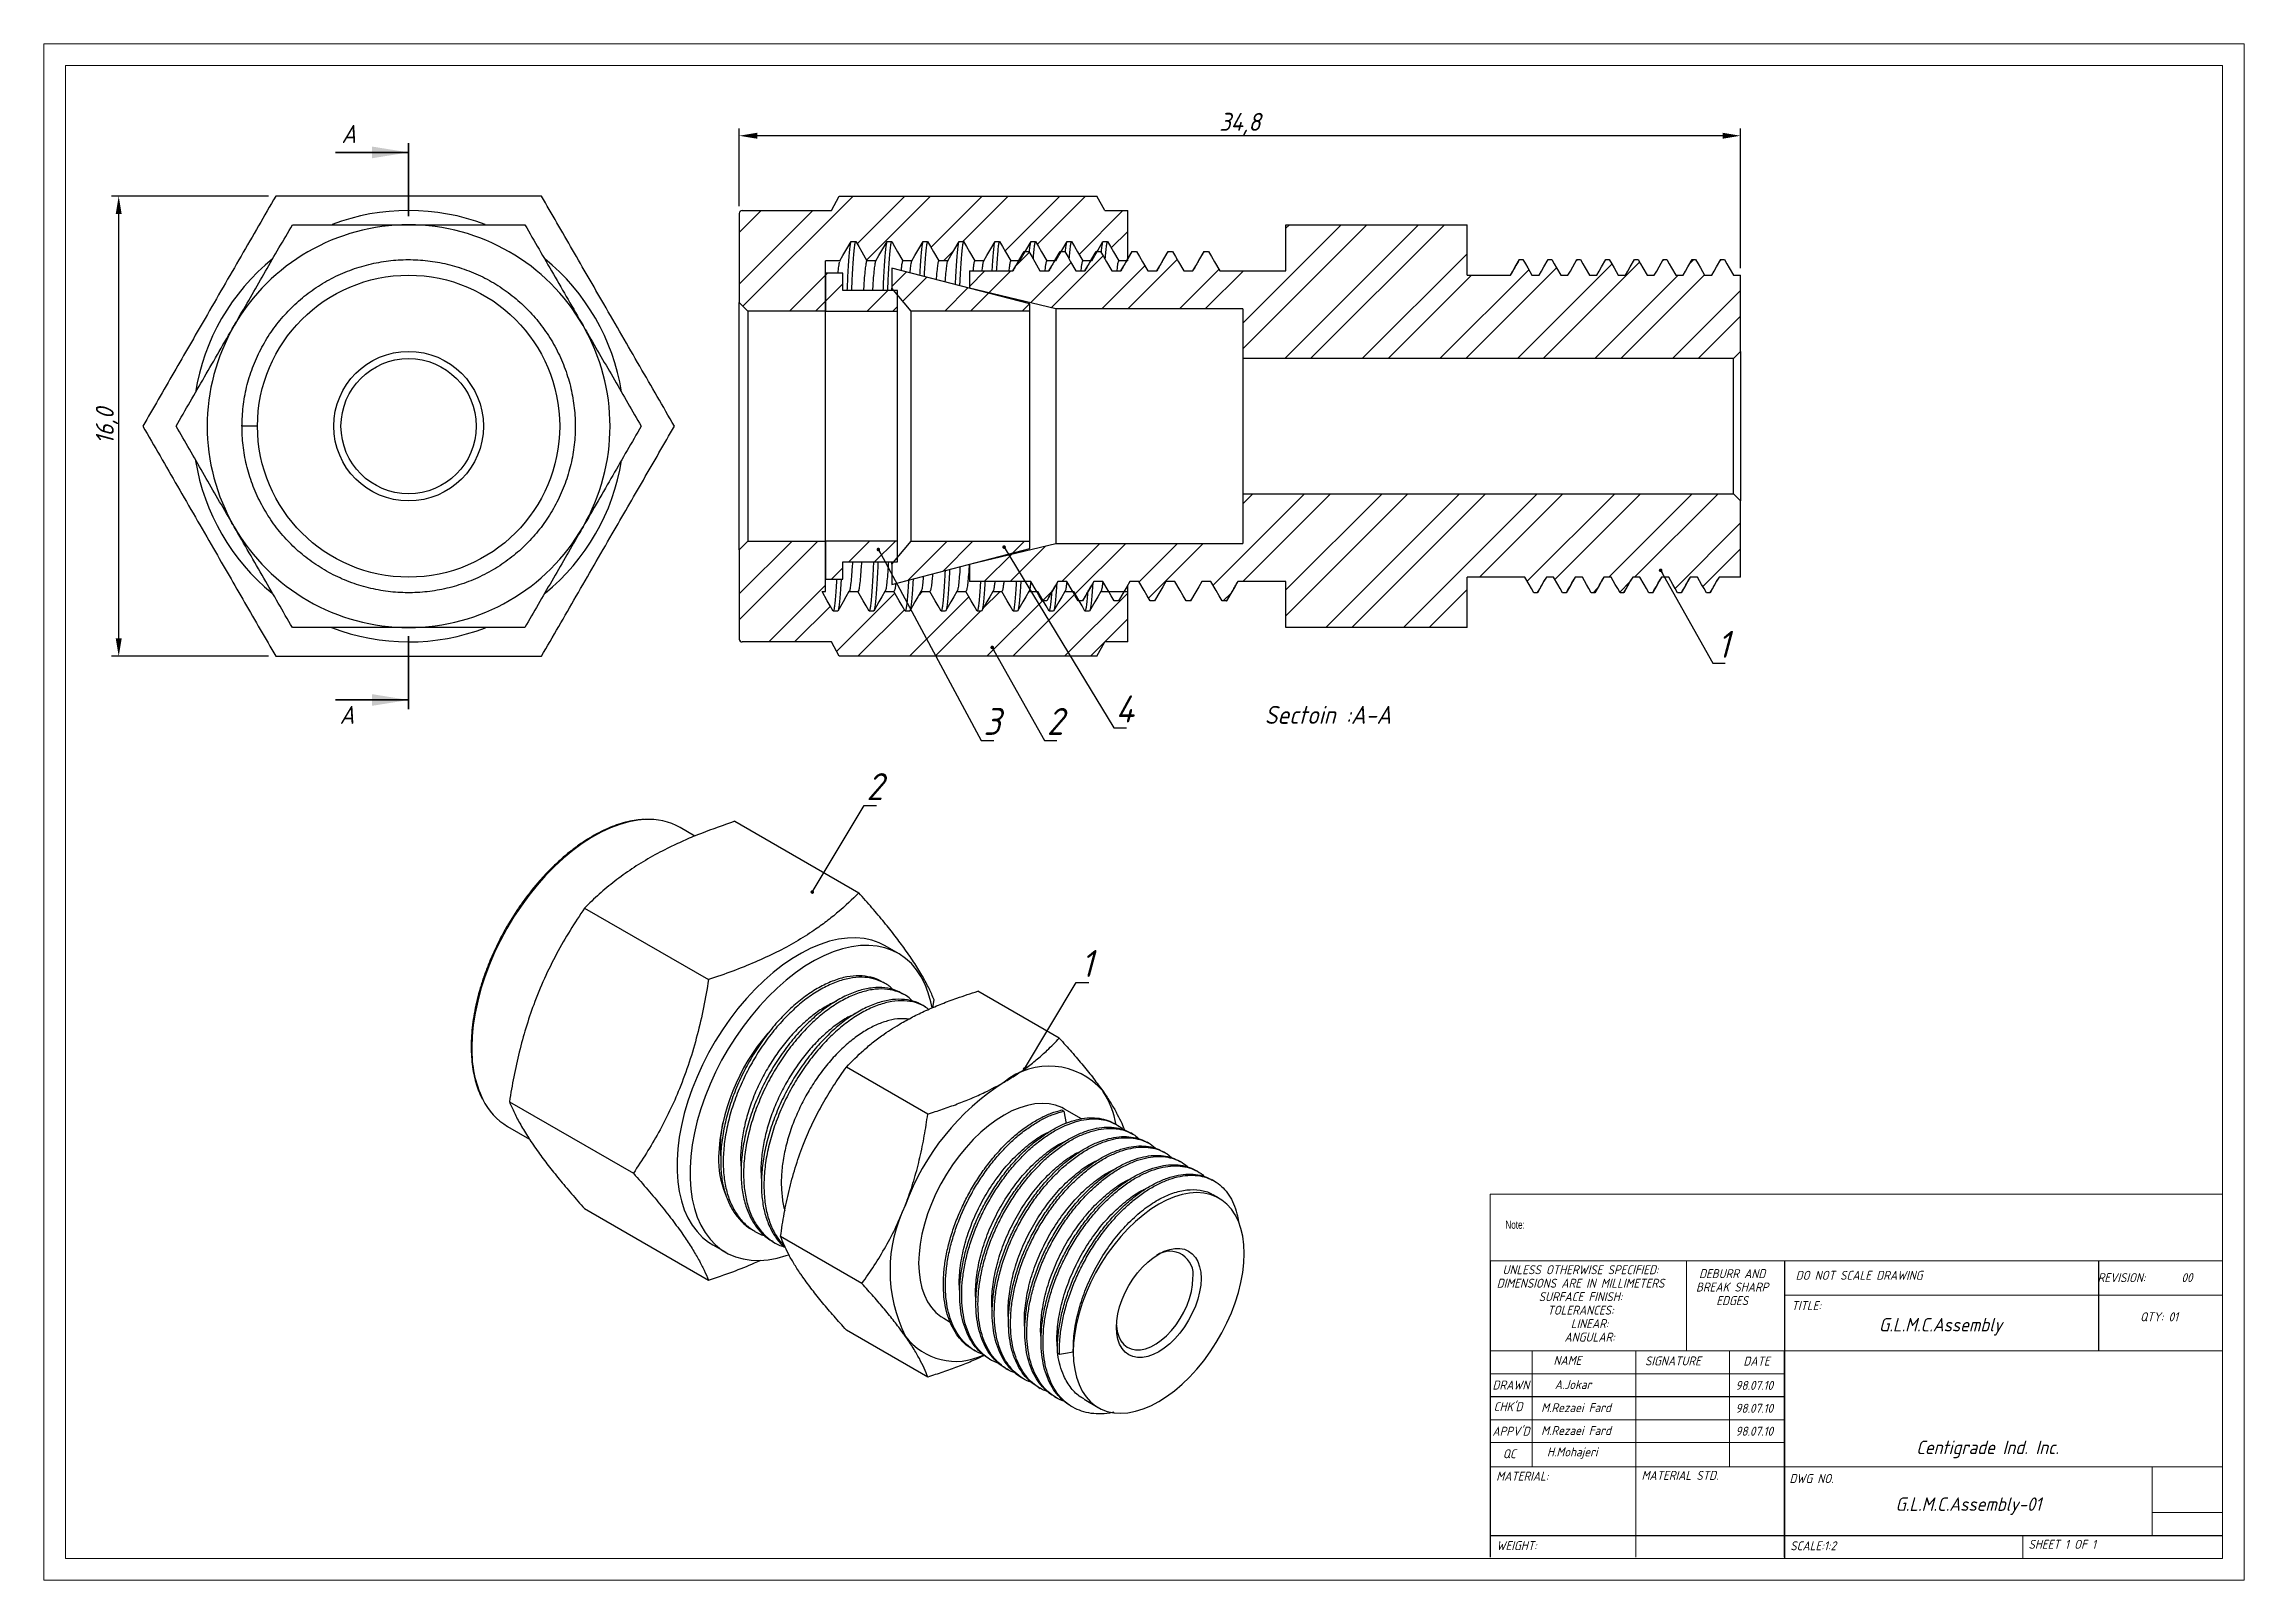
# Model space of a CAD drawing. Header units: millimetres. Extents: x 2776 to 2852, y 654 to 815.
# Drawn here: x 2775.8 to 2852.2, y 653.9 to 707.3 of the extents above; entities that cross this region are included whole.
import ezdxf

# ---------------------------------------------------------------- set-up
doc = ezdxf.new("R2010")
doc.units = ezdxf.units.MM
doc.linetypes.add('PHANTOM', pattern=[12.7, 6.35, -1.27, 1.27, -1.27, 1.27, -1.27])
doc.linetypes.add('SLD-Solid', pattern=[0])
doc.styles.add('GENISO', font='geniso.shx', dxfattribs={"oblique": 15})
doc.styles.add('SLDTEXTSTYLE0', font='TXT', dxfattribs={"width": 0.75})
doc.dimstyles.new('Scale', dxfattribs={"dimscale": 0.25, "dimtxt": 2.5, "dimasz": 2.5, "dimexe": 1, "dimexo": 1, "dimgap": 0.2, "dimtad": 1, "dimdec": 1, "dimzin": 0, "dimtxsty": 'GENISO', "dimcen": 2.5, "dimclrd": 1, "dimclre": 1, "dimclrt": 7, "dimadec": 0, "dimazin": 0, "dimtfac": 1, "dimtdec": 1, "dimtmove": 0, "dimatfit": 3, "dimfxl": 1, "dimtzin": 0, "dimlwd": -1, "dimlwe": -1, "dimarcsym": 0})
pattern_1 = [(45, (2775.9276, 648.0287), (-1.34704, 1.34704), []), (45, (2776.8256, 648.0287), (-1.34704, 1.34704), [])]

msp = doc.modelspace()

# ---------------------------------------------------------------- texts
at = {"attachment_point": 5, "style": 'GENISO'}
for s, insert, char_height in [('A', (2786.349, 704.179), 0.625), ('1', (2834.124, 686.434), 0.938), ('4', (2813.314, 684.187), 0.938), ('A', (2786.285, 683.981), 0.625), ('3', (2808.703, 683.753), 0.938), ('2', (2810.896, 683.753), 0.938), ('Sectoin :A-A', (2820.375, 683.981), 0.625), ('2', (2804.628, 681.487), 0.938), ('1', (2812.006, 675.337), 0.938), ('UNLESS OTHERWISE SPECIFIED:', (2829.158, 664.689), 0.31233), ('DEBURR AND', (2834.427, 664.553), 0.3123), ('DO NOT SCALE DRAWING', (2838.838, 664.494), 0.31233), ('REVISION:       00', (2848.778, 664.414), 0.31233), ('DIMENSIONS ARE IN MILLIMETERS', (2829.158, 664.22), 0.31233), ('SURFACE FINISH:', (2829.158, 663.752), 0.31233), ('BREAK SHARP', (2834.427, 664.085), 0.31233), ('EDGES', (2834.427, 663.616), 0.3123), ('TOLERANCES:', (2829.158, 663.283), 0.31233), ('LINEAR:', (2829.475, 662.815), 0.3123), ('TITLE:', (2837.004, 663.441), 0.3123), ('G.L.M.C.Assembly', (2841.67, 662.706), 0.4685), ('\\pi-0.93699,l1.2493,t1.2493;QTY:^I01', (2849.11, 663.052), 0.31233), ('ANGULAR:', (2829.475, 662.346), 0.3123), ('NAME', (2828.702, 661.537), 0.3123), ('SIGNATURE', (2832.37, 661.518), 0.3123), ('DATE', (2835.274, 661.51), 0.3123), ('DRAWN', (2826.737, 660.68), 0.3123), ('A.Jokar', (2828.899, 660.696), 0.3123), ('98.07.10', (2835.196, 660.667), 0.3123), ("CHK'D", (2826.64, 659.927), 0.3123), ('M.Rezaei Fard', (2829.003, 659.894), 0.31233), ('98.07.10', (2835.196, 659.871), 0.3123), ("APPV'D", (2826.741, 659.074), 0.3123), ('M.Rezaei Fard', (2829.003, 659.098), 0.31233), ('98.07.10', (2835.196, 659.074), 0.3123), ('QC', (2826.681, 658.291), 0.3123), ('H.Mohajeri', (2828.871, 658.307), 0.3123), ('Centigrade Ind. Inc.', (2843.302, 658.441), 0.4685), ('MATERIAL:', (2827.136, 657.51), 0.3123), ('MATERIAL STD.', (2832.613, 657.537), 0.31233), ('DWG NO.', (2837.186, 657.429), 0.3123), ('G.L.M.C.Assembly-01', (2842.636, 656.468), 0.4685), ('WEIGHT:', (2826.937, 655.096), 0.3123), ('SHEET 1 OF 1', (2845.899, 655.141), 0.31233), ('SCALE:1:2', (2837.243, 655.09), 0.3123)]:
    msp.add_mtext(s, dxfattribs=dict(at, insert=insert, char_height=char_height))
at = {"linetype": 'Continuous', "lineweight": 15, "insert": (2826.548, 666.393), "char_height": 0.2811, "attachment_point": 1, "style": 'SLDTEXTSTYLE0'}
msp.add_mtext('Note:', dxfattribs=at)

# ---------------------------------------------------------------- blocks, each defined once
blk = doc.blocks.new('*D17')
at = {"color": 1, "transparency": 16777216}
for p, q in [((2799.921, 701.669), (2799.921, 704.368)), ((2834.721, 699.519), (2834.721, 704.368)), ((2834.096, 704.118), (2800.546, 704.118))]:
    blk.add_line(p, q, dxfattribs=at)
for points in [[(2800.546, 704.222), (2800.546, 704.014), (2799.921, 704.118)], [(2834.096, 704.222), (2834.096, 704.014), (2834.721, 704.118)]]:
    blk.add_solid(points, dxfattribs=at)
at = {"layer": 'Defpoints', "color": 0, "transparency": 16777216}
for p in [(2799.921, 704.118), (2799.921, 701.419), (2834.721, 699.269)]:
    blk.add_point(p, dxfattribs=at)
at = {"color": 7, "transparency": 16777216, "insert": (2817.321, 704.528), "char_height": 0.625, "attachment_point": 5, "style": 'GENISO'}
blk.add_mtext('34,8', dxfattribs=at)
blk = doc.blocks.new('*D18')
at = {"color": 1, "transparency": 16777216}
for p, q in [((2783.561, 702.019), (2778.104, 702.019)), ((2778.354, 686.644), (2778.354, 701.394)), ((2783.561, 686.019), (2778.104, 686.019))]:
    blk.add_line(p, q, dxfattribs=at)
for points in [[(2778.25, 701.394), (2778.458, 701.394), (2778.354, 702.019)], [(2778.25, 686.644), (2778.458, 686.644), (2778.354, 686.019)]]:
    blk.add_solid(points, dxfattribs=at)
at = {"layer": 'Defpoints', "color": 0, "transparency": 16777216}
for p in [(2778.354, 702.019), (2783.811, 702.019), (2783.811, 686.019)]:
    blk.add_point(p, dxfattribs=at)
at = {"color": 7, "transparency": 16777216, "insert": (2777.944, 694.019), "char_height": 0.625, "attachment_point": 5, "rotation": 90, "style": 'GENISO'}
blk.add_mtext('16,0', dxfattribs=at)

# ---------------------------------------------------------------- dimensions: what is measured, and where the dimension line sits
dim = msp.add_linear_dim(base=(2799.921, 704.118), p1=(2834.721, 699.269), p2=(2799.921, 701.419), dimstyle='Scale')
dim.commit()
dim.dimension.update_dxf_attribs({"geometry": '*D17', "text_midpoint": (2817.321, 704.528)})
dim = msp.add_linear_dim(base=(2778.354, 702.019), p1=(2783.811, 686.019), p2=(2783.811, 702.019), angle=90, dimstyle='Scale')
dim.commit()
dim.dimension.update_dxf_attribs({"geometry": '*D18', "text_midpoint": (2777.944, 694.019)})

# ---------------------------------------------------------------- hatches: boundary and pattern name
at = {"linetype": 'Continuous', "lineweight": 18}
h = msp.add_hatch(dxfattribs=at)
h.set_pattern_fill('ANSI32', color=256, scale=0.2, style=0)
h.set_pattern_definition(pattern_1)
edge = h.paths.add_edge_path(flags=0)
edge.add_line((2810.921, 699.769), (2811.311, 700.446))
edge.add_line((2811.311, 700.446), (2811.468, 700.446))
edge.add_line((2811.468, 700.446), (2811.858, 699.769))
edge.add_line((2811.858, 699.769), (2812.171, 699.769))
edge.add_line((2812.171, 699.769), (2812.561, 700.446))
edge.add_line((2812.561, 700.446), (2812.718, 700.446))
edge.add_line((2812.718, 700.446), (2813.108, 699.769))
edge.add_line((2813.108, 699.769), (2813.421, 699.769))
edge.add_line((2813.421, 699.769), (2813.421, 701.519))
edge.add_line((2813.421, 701.519), (2812.621, 701.519))
edge.add_line((2812.621, 701.519), (2812.35, 702.019))
edge.add_line((2812.35, 702.019), (2803.391, 702.019))
edge.add_line((2803.391, 702.019), (2803.121, 701.519))
edge.add_line((2803.121, 701.519), (2800.021, 701.519))
edge.add_arc((2800.021, 701.419), 0.1, 90, 180)
edge.add_line((2799.921, 701.419), (2799.921, 698.319))
edge.add_line((2799.921, 698.319), (2800.221, 698.019))
edge.add_line((2800.221, 698.019), (2802.921, 698.019))
edge.add_line((2802.921, 698.019), (2802.921, 699.769))
edge.add_line((2802.921, 699.769), (2803.421, 699.769))
edge.add_line((2803.421, 699.769), (2803.811, 700.446))
edge.add_line((2803.811, 700.446), (2803.968, 700.446))
edge.add_line((2803.968, 700.446), (2804.358, 699.769))
edge.add_line((2804.358, 699.769), (2804.671, 699.769))
edge.add_line((2804.671, 699.769), (2805.061, 700.446))
edge.add_line((2805.061, 700.446), (2805.218, 700.446))
edge.add_line((2805.218, 700.446), (2805.608, 699.769))
edge.add_line((2805.608, 699.769), (2805.921, 699.769))
edge.add_line((2805.921, 699.769), (2806.311, 700.446))
edge.add_line((2806.311, 700.446), (2806.468, 700.446))
edge.add_line((2806.468, 700.446), (2806.858, 699.769))
edge.add_line((2806.858, 699.769), (2807.171, 699.769))
edge.add_line((2807.171, 699.769), (2807.561, 700.446))
edge.add_line((2807.561, 700.446), (2807.718, 700.446))
edge.add_line((2807.718, 700.446), (2808.108, 699.769))
edge.add_line((2808.108, 699.769), (2808.421, 699.769))
edge.add_line((2808.421, 699.769), (2808.811, 700.446))
edge.add_line((2808.811, 700.446), (2808.968, 700.446))
edge.add_line((2808.968, 700.446), (2809.358, 699.769))
edge.add_line((2809.358, 699.769), (2809.671, 699.769))
edge.add_line((2809.671, 699.769), (2810.061, 700.446))
edge.add_line((2810.061, 700.446), (2810.218, 700.446))
edge.add_line((2810.218, 700.446), (2810.608, 699.769))
edge.add_line((2810.608, 699.769), (2810.921, 699.769))
h = msp.add_hatch(dxfattribs=at)
h.set_pattern_fill('ANSI32', color=256, scale=0.2, style=0)
h.set_pattern_definition(pattern_1)
h.paths.add_polyline_path([(2826.721, 699.269), (2825.221, 699.269), (2825.221, 701.019), (2818.921, 701.019), (2818.921, 699.419), (2816.621, 699.419), (2816.23, 700.096), (2816.074, 700.096), (2815.683, 699.419), (2815.371, 699.419), (2814.98, 700.096), (2814.824, 700.096), (2814.433, 699.419), (2814.121, 699.419), (2813.73, 700.096), (2813.574, 700.096), (2813.183, 699.419), (2812.871, 699.419), (2812.48, 700.096), (2812.324, 700.096), (2811.933, 699.419), (2811.621, 699.419), (2811.23, 700.096), (2811.074, 700.096), (2810.683, 699.419), (2810.371, 699.419), (2809.98, 700.096), (2809.824, 700.096), (2809.433, 699.419), (2807.921, 699.419), (2807.921, 698.819), (2810.921, 698.094), (2817.421, 698.094), (2817.421, 696.369), (2834.471, 696.369), (2834.721, 696.619), (2834.721, 699.269), (2834.471, 699.269), (2834.158, 699.81), (2834.033, 699.81), (2833.721, 699.269), (2833.471, 699.269), (2833.158, 699.81), (2833.033, 699.81), (2832.721, 699.269), (2832.471, 699.269), (2832.158, 699.81), (2832.033, 699.81), (2831.721, 699.269), (2831.471, 699.269), (2831.158, 699.81), (2831.033, 699.81), (2830.721, 699.269), (2830.471, 699.269), (2830.158, 699.81), (2830.033, 699.81), (2829.721, 699.269), (2829.471, 699.269), (2829.158, 699.81), (2829.033, 699.81), (2828.721, 699.269), (2828.471, 699.269), (2828.158, 699.81), (2828.033, 699.81), (2827.721, 699.269), (2827.471, 699.269), (2827.158, 699.81), (2827.033, 699.81)], flags=0)
h = msp.add_hatch(dxfattribs=at)
h.set_pattern_fill('ANSI32', color=256, scale=0.2, style=0)
h.set_pattern_definition(pattern_1)
h.paths.add_polyline_path([(2802.921, 699.339), (2802.921, 698.019), (2805.421, 698.019), (2805.421, 698.739), (2803.521, 698.739), (2803.521, 699.339)], flags=0)
h = msp.add_hatch(dxfattribs=at)
h.set_pattern_fill('ANSI32', color=256, scale=0.2, style=0)
h.set_pattern_definition(pattern_1)
h.paths.add_polyline_path([(2805.899, 698.019), (2810.021, 698.019), (2810.021, 698.269), (2805.221, 699.519), (2805.221, 698.813)], flags=0)
h = msp.add_hatch(dxfattribs=at)
h.set_pattern_fill('ANSI32', color=256, scale=0.2, style=0)
h.set_pattern_definition(pattern_1)
h.paths.add_polyline_path([(2818.921, 687.019), (2825.221, 687.019), (2825.221, 688.769), (2827.221, 688.769), (2827.533, 688.228), (2827.658, 688.228), (2827.971, 688.769), (2828.221, 688.769), (2828.533, 688.228), (2828.658, 688.228), (2828.971, 688.769), (2829.221, 688.769), (2829.533, 688.228), (2829.658, 688.228), (2829.971, 688.769), (2830.221, 688.769), (2830.533, 688.228), (2830.658, 688.228), (2830.971, 688.769), (2831.221, 688.769), (2831.533, 688.228), (2831.658, 688.228), (2831.971, 688.769), (2832.221, 688.769), (2832.533, 688.228), (2832.658, 688.228), (2832.971, 688.769), (2833.221, 688.769), (2833.533, 688.228), (2833.658, 688.228), (2833.971, 688.769), (2834.721, 688.769), (2834.721, 691.419), (2834.471, 691.669), (2817.421, 691.669), (2817.421, 689.944), (2810.921, 689.944), (2807.921, 689.219), (2807.921, 688.619), (2810.058, 688.619), (2810.449, 687.943), (2810.605, 687.943), (2810.996, 688.619), (2811.308, 688.619), (2811.699, 687.943), (2811.855, 687.943), (2812.246, 688.619), (2812.558, 688.619), (2812.949, 687.943), (2813.105, 687.943), (2813.496, 688.619), (2813.808, 688.619), (2814.199, 687.943), (2814.355, 687.943), (2814.746, 688.619), (2815.058, 688.619), (2815.449, 687.943), (2815.605, 687.943), (2815.996, 688.619), (2816.308, 688.619), (2816.699, 687.943), (2816.855, 687.943), (2817.246, 688.619), (2818.921, 688.619)], flags=0)
h = msp.add_hatch(dxfattribs=at)
h.set_pattern_fill('ANSI32', color=256, scale=0.2, style=0)
h.set_pattern_definition(pattern_1)
edge = h.paths.add_edge_path(flags=0)
edge.add_line((2810.843, 687.593), (2810.686, 687.593))
edge.add_line((2810.686, 687.593), (2810.296, 688.269))
edge.add_line((2810.296, 688.269), (2809.983, 688.269))
edge.add_line((2809.983, 688.269), (2809.593, 687.593))
edge.add_line((2809.593, 687.593), (2809.436, 687.593))
edge.add_line((2809.436, 687.593), (2809.046, 688.269))
edge.add_line((2809.046, 688.269), (2808.733, 688.269))
edge.add_line((2808.733, 688.269), (2808.343, 687.593))
edge.add_line((2808.343, 687.593), (2808.186, 687.593))
edge.add_line((2808.186, 687.593), (2807.796, 688.269))
edge.add_line((2807.796, 688.269), (2807.483, 688.269))
edge.add_line((2807.483, 688.269), (2807.093, 687.593))
edge.add_line((2807.093, 687.593), (2806.936, 687.593))
edge.add_line((2806.936, 687.593), (2806.546, 688.269))
edge.add_line((2806.546, 688.269), (2806.233, 688.269))
edge.add_line((2806.233, 688.269), (2805.843, 687.593))
edge.add_line((2805.843, 687.593), (2805.686, 687.593))
edge.add_line((2805.686, 687.593), (2805.296, 688.269))
edge.add_line((2805.296, 688.269), (2804.983, 688.269))
edge.add_line((2804.983, 688.269), (2804.593, 687.593))
edge.add_line((2804.593, 687.593), (2804.436, 687.593))
edge.add_line((2804.436, 687.593), (2804.046, 688.269))
edge.add_line((2804.046, 688.269), (2803.733, 688.269))
edge.add_line((2803.733, 688.269), (2803.343, 687.593))
edge.add_line((2803.343, 687.593), (2803.186, 687.593))
edge.add_line((2803.186, 687.593), (2802.796, 688.269))
edge.add_line((2802.796, 688.269), (2802.921, 688.269))
edge.add_line((2802.921, 688.269), (2802.921, 690.019))
edge.add_line((2802.921, 690.019), (2800.221, 690.019))
edge.add_line((2800.221, 690.019), (2799.921, 689.719))
edge.add_line((2799.921, 689.719), (2799.921, 686.619))
edge.add_arc((2800.021, 686.619), 0.1, 180, 270)
edge.add_line((2800.021, 686.519), (2803.121, 686.519))
edge.add_line((2803.121, 686.519), (2803.391, 686.019))
edge.add_line((2803.391, 686.019), (2812.35, 686.019))
edge.add_line((2812.35, 686.019), (2812.621, 686.519))
edge.add_line((2812.621, 686.519), (2813.421, 686.519))
edge.add_line((2813.421, 686.519), (2813.421, 688.269))
edge.add_line((2813.421, 688.269), (2812.483, 688.269))
edge.add_line((2812.483, 688.269), (2812.093, 687.593))
edge.add_line((2812.093, 687.593), (2811.936, 687.593))
edge.add_line((2811.936, 687.593), (2811.546, 688.269))
edge.add_line((2811.546, 688.269), (2811.233, 688.269))
edge.add_line((2811.233, 688.269), (2810.843, 687.593))
h = msp.add_hatch(dxfattribs=at)
h.set_pattern_fill('ANSI32', color=256, scale=0.2, style=0)
h.set_pattern_definition(pattern_1)
h.paths.add_polyline_path([(2805.421, 689.299), (2805.421, 690.019), (2802.921, 690.019), (2802.921, 688.699), (2803.521, 688.699), (2803.521, 689.299)], flags=0)
h = msp.add_hatch(dxfattribs=at)
h.set_pattern_fill('ANSI32', color=256, scale=0.2, style=0)
h.set_pattern_definition(pattern_1)
h.paths.add_polyline_path([(2805.221, 688.519), (2810.021, 689.769), (2810.021, 690.019), (2805.899, 690.019), (2805.221, 689.226)], flags=0)

# ---------------------------------------------------------------- linework, layer by layer
at = {"linetype": 'Continuous', "lineweight": 35}
for p, q in [((2785.889, 703.539), (2788.429, 703.539)), ((2785.889, 684.499), (2788.429, 684.499))]:
    msp.add_line(p, q, dxfattribs=at)
at = {"linetype": 'PHANTOM', "lineweight": 35}
for p, q in [((2788.429, 701.317), (2788.429, 703.857)), ((2788.429, 684.182), (2788.429, 686.723))]:
    msp.add_line(p, q, dxfattribs=at)
at = {"linetype": 'Continuous', "lineweight": 25}
for p, q in [((2803.121, 701.519), (2803.391, 702.019)), ((2803.391, 702.019), (2812.35, 702.019)), ((2812.621, 701.519), (2812.35, 702.019)), ((2799.921, 701.419), (2799.921, 698.319)), ((2800.021, 701.519), (2803.121, 701.519)), ((2812.621, 701.519), (2813.421, 701.519)), ((2813.421, 699.769), (2813.421, 701.519)), ((2803.811, 700.446), (2803.968, 700.446)), ((2805.061, 700.446), (2805.218, 700.446)), ((2806.311, 700.446), (2806.468, 700.446)), ((2807.561, 700.446), (2807.718, 700.446)), ((2808.811, 700.446), (2808.968, 700.446)), ((2810.061, 700.446), (2810.218, 700.446)), ((2811.311, 700.446), (2811.468, 700.446)), ((2812.561, 700.446), (2812.718, 700.446)), ((2818.921, 699.419), (2818.921, 701.019)), ((2818.921, 701.019), (2825.221, 701.019)), ((2825.221, 699.269), (2825.221, 701.019)), ((2803.421, 699.769), (2802.921, 699.769)), ((2802.921, 698.019), (2802.921, 699.769)), ((2803.421, 699.769), (2803.41, 699.748)), ((2804.671, 699.769), (2804.358, 699.769)), ((2805.921, 699.769), (2805.608, 699.769)), ((2807.171, 699.769), (2806.858, 699.769)), ((2808.421, 699.769), (2808.108, 699.769)), ((2809.671, 699.769), (2809.358, 699.769)), ((2809.824, 700.096), (2809.98, 700.096)), ((2810.921, 699.769), (2810.608, 699.769)), ((2811.074, 700.096), (2811.23, 700.096)), ((2812.171, 699.769), (2811.858, 699.769)), ((2812.324, 700.096), (2812.48, 700.096)), ((2813.421, 699.769), (2813.108, 699.769)), ((2813.564, 700.087), (2813.421, 699.84)), ((2813.564, 700.086), (2813.574, 700.096)), ((2813.574, 700.096), (2813.73, 700.096)), ((2814.824, 700.096), (2814.98, 700.096)), ((2816.064, 700.081), (2816.074, 700.096)), ((2816.074, 700.096), (2816.23, 700.096)), ((2827.033, 699.81), (2827.026, 699.797)), ((2827.033, 699.81), (2827.158, 699.81)), ((2828.033, 699.81), (2828.158, 699.81)), ((2829.033, 699.81), (2829.158, 699.81)), ((2830.033, 699.81), (2830.158, 699.81)), ((2831.033, 699.81), (2831.158, 699.81)), ((2832.033, 699.81), (2832.158, 699.81)), ((2833.033, 699.81), (2833.158, 699.81)), ((2834.033, 699.81), (2834.158, 699.81)), ((2790.153, 699.544), (2790.219, 699.527)), ((2803.521, 699.339), (2802.921, 699.339)), ((2802.921, 699.339), (2802.921, 698.019)), ((2803.521, 698.739), (2803.521, 699.339)), ((2810.021, 698.269), (2805.221, 699.519)), ((2805.221, 699.519), (2805.221, 698.813)), ((2807.921, 699.419), (2807.921, 698.819)), ((2807.921, 699.419), (2809.433, 699.419)), ((2810.371, 699.419), (2810.683, 699.419)), ((2811.621, 699.419), (2811.933, 699.419)), ((2812.871, 699.419), (2813.183, 699.419)), ((2814.121, 699.419), (2814.433, 699.419)), ((2815.371, 699.419), (2815.683, 699.419)), ((2816.621, 699.419), (2818.921, 699.419)), ((2825.221, 699.269), (2826.721, 699.269)), ((2827.471, 699.269), (2827.721, 699.269)), ((2828.471, 699.269), (2828.721, 699.269)), ((2829.471, 699.269), (2829.721, 699.269)), ((2830.471, 699.269), (2830.721, 699.269)), ((2831.471, 699.269), (2831.721, 699.269)), ((2832.471, 699.269), (2832.721, 699.269)), ((2833.471, 699.269), (2833.721, 699.269)), ((2834.471, 699.269), (2834.721, 699.269)), ((2834.721, 696.619), (2834.721, 699.269)), ((2799.921, 698.319), (2800.221, 698.019)), ((2799.921, 689.719), (2799.921, 698.319)), ((2805.421, 698.739), (2803.521, 698.739)), ((2805.899, 698.019), (2805.221, 698.813)), ((2805.221, 698.739), (2805.221, 698.813)), ((2805.421, 698.019), (2805.421, 698.739)), ((2810.921, 698.094), (2807.921, 698.819)), ((2807.921, 698.819), (2807.921, 698.816)), ((2810.021, 698.019), (2810.021, 698.269)), ((2817.421, 698.094), (2810.921, 698.094)), ((2810.921, 698.094), (2810.921, 689.944)), ((2817.421, 698.094), (2817.421, 696.369)), ((2802.921, 698.019), (2800.221, 698.019)), ((2800.221, 698.019), (2800.221, 690.019)), ((2802.921, 698.019), (2805.421, 698.019)), ((2802.921, 690.019), (2802.921, 698.019)), ((2805.421, 690.019), (2805.421, 698.019)), ((2805.899, 690.019), (2805.899, 698.019)), ((2810.021, 698.019), (2805.899, 698.019)), ((2810.021, 690.019), (2810.021, 698.019)), ((2834.471, 696.369), (2834.721, 696.619)), ((2834.721, 696.619), (2834.721, 691.419)), ((2834.471, 696.369), (2817.421, 696.369)), ((2817.421, 696.369), (2817.421, 691.669)), ((2834.471, 691.669), (2834.471, 696.369)), ((2783.179, 694.019), (2782.638, 694.019)), ((2817.421, 691.669), (2817.421, 689.944)), ((2817.421, 691.669), (2834.471, 691.669)), ((2834.721, 691.419), (2834.471, 691.669)), ((2834.721, 688.769), (2834.721, 691.419)), ((2800.221, 690.019), (2799.921, 689.719)), ((2799.921, 689.719), (2799.921, 686.619)), ((2800.221, 690.019), (2802.921, 690.019)), ((2805.421, 690.019), (2802.921, 690.019)), ((2802.921, 690.019), (2802.921, 688.699)), ((2802.921, 688.269), (2802.921, 690.019)), ((2805.221, 689.226), (2805.899, 690.019)), ((2805.221, 688.519), (2810.021, 689.769)), ((2805.421, 689.299), (2805.421, 690.019)), ((2805.899, 690.019), (2810.021, 690.019)), ((2807.921, 689.219), (2810.921, 689.944)), ((2810.021, 689.769), (2810.021, 690.019)), ((2810.921, 689.944), (2817.421, 689.944)), ((2803.521, 689.299), (2805.421, 689.299)), ((2803.521, 688.699), (2803.521, 689.299)), ((2805.221, 689.226), (2805.221, 689.299)), ((2805.221, 689.226), (2805.221, 688.519)), ((2807.921, 689.222), (2807.921, 689.219)), ((2807.921, 689.219), (2807.921, 688.619)), ((2802.796, 688.269), (2802.921, 688.269)), ((2802.921, 688.699), (2803.521, 688.699)), ((2803.733, 688.269), (2804.046, 688.269)), ((2804.983, 688.269), (2805.296, 688.269)), ((2806.233, 688.269), (2806.546, 688.269)), ((2807.483, 688.269), (2807.796, 688.269)), ((2810.058, 688.619), (2807.921, 688.619)), ((2808.733, 688.269), (2809.046, 688.269)), ((2809.983, 688.269), (2810.296, 688.269)), ((2811.308, 688.619), (2810.996, 688.619)), ((2811.233, 688.269), (2811.546, 688.269)), ((2812.558, 688.619), (2812.246, 688.619)), ((2812.483, 688.269), (2813.421, 688.269)), ((2813.421, 688.269), (2813.421, 688.489)), ((2813.421, 686.519), (2813.421, 688.269)), ((2813.808, 688.619), (2813.496, 688.619)), ((2815.058, 688.619), (2814.746, 688.619)), ((2816.308, 688.619), (2815.996, 688.619)), ((2818.921, 688.619), (2817.246, 688.619)), ((2818.921, 687.019), (2818.921, 688.619)), ((2827.221, 688.769), (2825.221, 688.769)), ((2825.221, 687.019), (2825.221, 688.769)), ((2827.658, 688.228), (2827.533, 688.228)), ((2828.221, 688.769), (2827.971, 688.769)), ((2828.658, 688.228), (2828.533, 688.228)), ((2829.221, 688.769), (2828.971, 688.769)), ((2829.658, 688.228), (2829.533, 688.228)), ((2830.221, 688.769), (2829.971, 688.769)), ((2830.658, 688.228), (2830.533, 688.228)), ((2831.221, 688.769), (2830.971, 688.769)), ((2831.658, 688.228), (2831.533, 688.228)), ((2831.665, 688.238), (2831.658, 688.228)), ((2832.221, 688.769), (2831.971, 688.769)), ((2832.658, 688.228), (2832.533, 688.228)), ((2833.221, 688.769), (2832.971, 688.769)), ((2833.658, 688.228), (2833.533, 688.228)), ((2833.665, 688.235), (2833.658, 688.228)), ((2834.721, 688.769), (2833.971, 688.769)), ((2803.343, 687.593), (2803.186, 687.593)), ((2804.593, 687.593), (2804.436, 687.593)), ((2805.843, 687.593), (2805.686, 687.593)), ((2807.093, 687.593), (2806.936, 687.593)), ((2808.343, 687.593), (2808.186, 687.593)), ((2809.593, 687.593), (2809.436, 687.593)), ((2810.605, 687.943), (2810.449, 687.943)), ((2810.843, 687.593), (2810.686, 687.593)), ((2811.855, 687.943), (2811.699, 687.943)), ((2812.093, 687.593), (2811.936, 687.593)), ((2813.105, 687.943), (2812.949, 687.943)), ((2814.355, 687.943), (2814.199, 687.943)), ((2815.605, 687.943), (2815.449, 687.943)), ((2815.605, 687.943), (2815.628, 687.988)), ((2816.855, 687.943), (2816.699, 687.943)), ((2816.855, 687.943), (2816.865, 687.952)), ((2825.221, 687.019), (2818.921, 687.019)), ((2803.121, 686.519), (2800.021, 686.519)), ((2803.391, 686.019), (2803.121, 686.519)), ((2812.35, 686.019), (2803.391, 686.019)), ((2812.35, 686.019), (2812.621, 686.519)), ((2813.421, 686.519), (2812.621, 686.519)), ((2798.38, 679.768), (2797.87, 680.063)), ((2799.768, 680.282), (2804.079, 677.793)), ((2794.543, 677.265), (2798.853, 674.777)), ((2805.45, 675.687), (2804.997, 675.949)), ((2804.967, 674.651), (2804.88, 674.701)), ((2811.044, 672.742), (2808.215, 674.375)), ((2805.675, 674.243), (2805.586, 674.294)), ((2806.381, 673.835), (2806.293, 673.886)), ((2806.643, 673.802), (2806.691, 674.076)), ((2806.471, 670.103), (2803.643, 671.735)), ((2791.93, 670.531), (2796.24, 668.043)), ((2811.135, 670.244), (2811.206, 670.203)), ((2811.206, 670.203), (2811.276, 669.779)), ((2811.815, 669.935), (2811.225, 670.275)), ((2791.87, 669.671), (2792.626, 669.234)), ((2813.032, 669.732), (2812.962, 669.772)), ((2813.598, 669.405), (2813.528, 669.446)), ((2814.164, 669.078), (2814.093, 669.119)), ((2814.73, 668.752), (2814.659, 668.792)), ((2815.295, 668.425), (2815.225, 668.466)), ((2815.861, 668.099), (2815.79, 668.14)), ((2816.426, 667.772), (2816.356, 667.813)), ((2794.543, 666.813), (2798.853, 664.325)), ((2816.599, 667.173), (2816.387, 667.295)), ((2800.371, 666.078), (2800.46, 666.027)), ((2798.998, 665.556), (2799.45, 665.295)), ((2801.079, 665.669), (2801.167, 665.618)), ((2804.185, 664.21), (2801.357, 665.843)), ((2807.025, 663), (2807.254, 662.868)), ((2806.471, 660.957), (2803.643, 662.59)), ((2808.047, 661.911), (2808.117, 661.87)), ((2808.612, 661.584), (2808.683, 661.543)), ((2811.046, 661.746), (2810.976, 661.787)), ((2809.178, 661.258), (2809.248, 661.217)), ((2809.743, 660.931), (2809.814, 660.89)), ((2810.309, 660.605), (2810.38, 660.564)), ((2810.875, 660.278), (2810.946, 660.237)), ((2811.905, 660.184), (2812.399, 659.898))]:
    msp.add_line(p, q, dxfattribs=at)
at = {"linetype": 'SLD-Solid', "lineweight": 15}
for p, q in [((2826.018, 667.317), (2851.466, 667.317)), ((2826.018, 667.317), (2826.018, 665.004)), ((2826.018, 665.004), (2851.466, 665.004)), ((2832.839, 665.004), (2832.839, 661.865)), ((2851.466, 663.809), (2836.25, 663.809)), ((2851.466, 661.865), (2826.018, 661.865)), ((2827.479, 661.865), (2827.479, 657.836)), ((2831.076, 661.865), (2831.076, 654.697)), ((2834.338, 661.865), (2834.338, 657.836)), ((2836.25, 661.068), (2826.018, 661.068)), ((2836.25, 659.475), (2826.018, 659.475)), ((2836.25, 658.679), (2826.018, 658.679)), ((2827.967, 657.836), (2826.018, 657.836)), ((2827.967, 657.836), (2851.466, 657.836)), ((2849.03, 655.446), (2849.03, 657.836)), ((2851.466, 656.243), (2849.03, 656.243)), ((2844.533, 654.65), (2844.533, 655.446))]:
    msp.add_line(p, q, dxfattribs=at)
for p, q in [((2826.018, 665.004), (2826.018, 654.697)), ((2836.25, 665.004), (2836.25, 654.65)), ((2847.173, 661.865), (2847.173, 665.004)), ((2836.25, 654.697), (2836.25, 661.865)), ((2836.25, 660.272), (2826.018, 660.272)), ((2826.018, 655.446), (2851.466, 655.446))]:
    msp.add_line(p, q)
for points in [[(2775.757, 707.309), (2852.216, 707.309), (2852.216, 653.9), (2775.757, 653.9)], [(2776.507, 706.559), (2851.466, 706.559), (2851.466, 654.65), (2776.507, 654.65)]]:
    msp.add_lwpolyline(points, close=True, dxfattribs=at)
at = {"linetype": 'Continuous', "lineweight": 25, "flags": 128}
for points in [[(2803.421, 699.769), (2803.525, 699.949), (2803.628, 700.129), (2803.811, 700.446)], [(2803.968, 700.446), (2804.071, 700.266), (2804.175, 700.086), (2804.358, 699.769)], [(2804.671, 699.769), (2804.775, 699.949), (2804.878, 700.129), (2805.061, 700.446)], [(2805.218, 700.446), (2805.321, 700.266), (2805.425, 700.086), (2805.608, 699.769)], [(2805.921, 699.769), (2806.025, 699.949), (2806.128, 700.129), (2806.311, 700.446)], [(2806.468, 700.446), (2806.571, 700.266), (2806.675, 700.086), (2806.858, 699.769)], [(2807.171, 699.769), (2807.275, 699.949), (2807.378, 700.129), (2807.561, 700.446)], [(2807.718, 700.446), (2807.821, 700.266), (2807.925, 700.086), (2808.108, 699.769)], [(2808.421, 699.769), (2808.525, 699.949), (2808.628, 700.129), (2808.811, 700.446)], [(2808.968, 700.446), (2809.071, 700.266), (2809.175, 700.086), (2809.358, 699.769)], [(2809.671, 699.769), (2809.775, 699.949), (2809.878, 700.129), (2810.061, 700.446)], [(2810.218, 700.446), (2810.321, 700.266), (2810.425, 700.086), (2810.608, 699.769)], [(2810.921, 699.769), (2811.025, 699.949), (2811.128, 700.129), (2811.311, 700.446)], [(2811.468, 700.446), (2811.571, 700.266), (2811.675, 700.086), (2811.858, 699.769)], [(2812.171, 699.769), (2812.275, 699.949), (2812.378, 700.129), (2812.561, 700.446)], [(2812.718, 700.446), (2812.821, 700.266), (2812.925, 700.086), (2813.108, 699.769)], [(2809.433, 699.419), (2809.537, 699.599), (2809.641, 699.779), (2809.824, 700.096)], [(2809.98, 700.096), (2810.084, 699.916), (2810.188, 699.736), (2810.371, 699.419)], [(2810.683, 699.419), (2810.787, 699.599), (2810.891, 699.779), (2811.074, 700.096)], [(2811.23, 700.096), (2811.334, 699.916), (2811.438, 699.736), (2811.621, 699.419)], [(2811.933, 699.419), (2812.037, 699.599), (2812.141, 699.779), (2812.324, 700.096)], [(2812.48, 700.096), (2812.584, 699.916), (2812.688, 699.736), (2812.871, 699.419)], [(2813.183, 699.419), (2813.287, 699.599), (2813.391, 699.779), (2813.574, 700.096)], [(2813.73, 700.096), (2813.834, 699.916), (2813.938, 699.736), (2814.121, 699.419)], [(2814.433, 699.419), (2814.537, 699.599), (2814.641, 699.779), (2814.824, 700.096)], [(2814.98, 700.096), (2815.084, 699.916), (2815.188, 699.736), (2815.371, 699.419)], [(2815.683, 699.419), (2815.787, 699.599), (2815.891, 699.779), (2816.074, 700.096)], [(2816.23, 700.096), (2816.334, 699.916), (2816.438, 699.736), (2816.621, 699.419)], [(2826.721, 699.269), (2826.804, 699.413), (2826.887, 699.557), (2827.033, 699.81)], [(2827.158, 699.81), (2827.241, 699.667), (2827.324, 699.523), (2827.471, 699.269)], [(2827.721, 699.269), (2827.804, 699.413), (2827.887, 699.557), (2828.033, 699.81)], [(2828.158, 699.81), (2828.241, 699.667), (2828.324, 699.523), (2828.471, 699.269)], [(2828.721, 699.269), (2828.804, 699.413), (2828.887, 699.557), (2829.033, 699.81)], [(2829.158, 699.81), (2829.241, 699.667), (2829.324, 699.523), (2829.471, 699.269)], [(2829.721, 699.269), (2829.804, 699.413), (2829.887, 699.557), (2830.033, 699.81)], [(2830.158, 699.81), (2830.241, 699.667), (2830.324, 699.523), (2830.471, 699.269)], [(2830.721, 699.269), (2830.804, 699.413), (2830.887, 699.557), (2831.033, 699.81)], [(2831.158, 699.81), (2831.241, 699.667), (2831.324, 699.523), (2831.471, 699.269)], [(2831.721, 699.269), (2831.804, 699.413), (2831.887, 699.557), (2832.033, 699.81)], [(2832.158, 699.81), (2832.241, 699.667), (2832.324, 699.523), (2832.471, 699.269)], [(2832.721, 699.269), (2832.804, 699.413), (2832.887, 699.557), (2833.033, 699.81)], [(2833.158, 699.81), (2833.241, 699.667), (2833.324, 699.523), (2833.471, 699.269)], [(2833.721, 699.269), (2833.804, 699.413), (2833.887, 699.557), (2834.033, 699.81)], [(2834.158, 699.81), (2834.241, 699.667), (2834.324, 699.523), (2834.471, 699.269)], [(2803.186, 687.593), (2803.083, 687.772), (2802.979, 687.952), (2802.796, 688.269)], [(2803.733, 688.269), (2803.63, 688.089), (2803.526, 687.91), (2803.343, 687.593)], [(2804.436, 687.593), (2804.333, 687.772), (2804.229, 687.952), (2804.046, 688.269)], [(2804.983, 688.269), (2804.88, 688.089), (2804.776, 687.91), (2804.593, 687.593)], [(2805.686, 687.593), (2805.583, 687.772), (2805.479, 687.952), (2805.296, 688.269)], [(2806.233, 688.269), (2806.13, 688.089), (2806.026, 687.91), (2805.843, 687.593)], [(2806.936, 687.593), (2806.833, 687.772), (2806.729, 687.952), (2806.546, 688.269)], [(2807.483, 688.269), (2807.38, 688.089), (2807.276, 687.91), (2807.093, 687.593)], [(2808.186, 687.593), (2808.083, 687.772), (2807.979, 687.952), (2807.796, 688.269)], [(2808.733, 688.269), (2808.63, 688.089), (2808.526, 687.91), (2808.343, 687.593)], [(2809.436, 687.593), (2809.333, 687.772), (2809.229, 687.952), (2809.046, 688.269)], [(2809.983, 688.269), (2809.88, 688.089), (2809.776, 687.91), (2809.593, 687.593)], [(2810.449, 687.943), (2810.345, 688.122), (2810.241, 688.302), (2810.058, 688.619)], [(2810.686, 687.593), (2810.583, 687.772), (2810.479, 687.952), (2810.296, 688.269)], [(2810.996, 688.619), (2810.892, 688.439), (2810.788, 688.26), (2810.605, 687.943)], [(2811.233, 688.269), (2811.13, 688.089), (2811.026, 687.91), (2810.843, 687.593)], [(2811.699, 687.943), (2811.595, 688.122), (2811.491, 688.302), (2811.308, 688.619)], [(2811.936, 687.593), (2811.833, 687.772), (2811.729, 687.952), (2811.546, 688.269)], [(2812.246, 688.619), (2812.142, 688.439), (2812.038, 688.26), (2811.855, 687.943)], [(2812.483, 688.269), (2812.38, 688.089), (2812.276, 687.91), (2812.093, 687.593)], [(2812.949, 687.943), (2812.845, 688.122), (2812.741, 688.302), (2812.558, 688.619)], [(2813.496, 688.619), (2813.392, 688.439), (2813.288, 688.26), (2813.105, 687.943)], [(2814.199, 687.943), (2814.095, 688.122), (2813.991, 688.302), (2813.808, 688.619)], [(2814.746, 688.619), (2814.642, 688.439), (2814.538, 688.26), (2814.355, 687.943)], [(2815.449, 687.943), (2815.345, 688.122), (2815.241, 688.302), (2815.058, 688.619)], [(2815.996, 688.619), (2815.892, 688.439), (2815.788, 688.26), (2815.605, 687.943)], [(2816.699, 687.943), (2816.595, 688.122), (2816.491, 688.302), (2816.308, 688.619)], [(2817.246, 688.619), (2817.142, 688.439), (2817.038, 688.26), (2816.855, 687.943)], [(2827.533, 688.228), (2827.45, 688.372), (2827.367, 688.515), (2827.221, 688.769)], [(2827.971, 688.769), (2827.888, 688.625), (2827.805, 688.482), (2827.658, 688.228)], [(2828.533, 688.228), (2828.45, 688.372), (2828.367, 688.515), (2828.221, 688.769)], [(2828.971, 688.769), (2828.888, 688.625), (2828.805, 688.482), (2828.658, 688.228)], [(2829.533, 688.228), (2829.45, 688.372), (2829.367, 688.515), (2829.221, 688.769)], [(2829.971, 688.769), (2829.888, 688.625), (2829.805, 688.482), (2829.658, 688.228)], [(2830.533, 688.228), (2830.45, 688.372), (2830.367, 688.515), (2830.221, 688.769)], [(2830.971, 688.769), (2830.888, 688.625), (2830.805, 688.482), (2830.658, 688.228)], [(2831.533, 688.228), (2831.45, 688.372), (2831.367, 688.515), (2831.221, 688.769)], [(2831.971, 688.769), (2831.888, 688.625), (2831.805, 688.482), (2831.658, 688.228)], [(2832.533, 688.228), (2832.45, 688.372), (2832.367, 688.515), (2832.221, 688.769)], [(2832.971, 688.769), (2832.888, 688.625), (2832.805, 688.482), (2832.658, 688.228)], [(2833.533, 688.228), (2833.45, 688.372), (2833.367, 688.515), (2833.221, 688.769)], [(2833.971, 688.769), (2833.888, 688.625), (2833.805, 688.482), (2833.658, 688.228)], [(2796.627, 680.341), (2796.398, 680.32), (2796.087, 680.263), (2795.768, 680.174), (2795.444, 680.053), (2795.117, 679.9), (2794.788, 679.718), (2794.459, 679.506), (2794.133, 679.266), (2793.812, 679), (2793.497, 678.709), (2793.19, 678.395), (2792.893, 678.06), (2792.608, 677.706), (2792.336, 677.334), (2792.08, 676.948), (2791.841, 676.549), (2791.62, 676.14), (2791.418, 675.723), (2791.238, 675.301), (2791.079, 674.877), (2790.942, 674.453), (2790.83, 674.031), (2790.742, 673.614), (2790.678, 673.204), (2790.64, 672.805), (2790.627, 672.418)], [(2804.997, 675.949), (2804.787, 676.054), (2804.531, 676.145), (2804.26, 676.203), (2803.975, 676.228), (2803.678, 676.221), (2803.371, 676.181), (2803.056, 676.108), (2802.734, 676.002), (2802.408, 675.866), (2802.08, 675.698), (2801.751, 675.501), (2801.423, 675.275), (2801.099, 675.022), (2800.781, 674.743), (2800.47, 674.441), (2800.167, 674.116), (2799.876, 673.77), (2799.598, 673.407), (2799.334, 673.028), (2799.086, 672.635), (2798.856, 672.231), (2798.644, 671.818), (2798.453, 671.398), (2798.283, 670.975), (2798.135, 670.55), (2798.011, 670.126), (2797.91, 669.707), (2797.835, 669.293), (2797.784, 668.888), (2797.758, 668.495), (2797.758, 668.115), (2797.784, 667.751), (2797.835, 667.405), (2797.91, 667.079), (2798.011, 666.775), (2798.135, 666.495), (2798.283, 666.241), (2798.453, 666.014), (2798.644, 665.815), (2798.856, 665.646), (2798.998, 665.556)], [(2806.621, 673.796), (2806.578, 674.004), (2806.49, 674.319), (2806.378, 674.611), (2806.242, 674.878), (2806.083, 675.119), (2805.902, 675.332), (2805.7, 675.516), (2805.479, 675.67), (2805.24, 675.793), (2804.984, 675.883), (2804.712, 675.942), (2804.427, 675.967), (2804.131, 675.96), (2803.824, 675.919), (2803.508, 675.846), (2803.187, 675.741), (2802.861, 675.604), (2802.532, 675.437), (2802.204, 675.24), (2801.876, 675.014), (2801.552, 674.761), (2801.233, 674.482), (2800.922, 674.179), (2800.62, 673.854), (2800.329, 673.509), (2800.051, 673.146), (2799.787, 672.767), (2799.539, 672.374), (2799.308, 671.97), (2799.097, 671.556), (2798.906, 671.137), (2798.736, 670.713), (2798.588, 670.289), (2798.463, 669.865), (2798.363, 669.445), (2798.287, 669.032), (2798.236, 668.627), (2798.211, 668.234), (2798.211, 667.854), (2798.236, 667.49), (2798.287, 667.144), (2798.363, 666.818), (2798.463, 666.514), (2798.588, 666.234), (2798.736, 665.98), (2798.906, 665.753), (2799.097, 665.554), (2799.308, 665.385), (2799.539, 665.247), (2799.787, 665.14), (2800.051, 665.065), (2800.329, 665.024), (2800.62, 665.014), (2800.922, 665.038), (2801.233, 665.095), (2801.552, 665.184), (2801.634, 665.212)], [(2811.225, 670.275), (2811.126, 670.327), (2810.915, 670.408), (2810.689, 670.456), (2810.449, 670.472), (2810.198, 670.455), (2809.938, 670.405), (2809.671, 670.324), (2809.399, 670.211), (2809.125, 670.067), (2808.851, 669.894), (2808.58, 669.694), (2808.313, 669.467), (2808.052, 669.216), (2807.802, 668.943), (2807.562, 668.651), (2807.336, 668.341), (2807.125, 668.017), (2806.931, 667.681), (2806.755, 667.336), (2806.6, 666.985), (2806.467, 666.631), (2806.356, 666.278), (2806.269, 665.927), (2806.206, 665.582), (2806.168, 665.247), (2806.155, 664.923), (2806.168, 664.614), (2806.206, 664.322), (2806.269, 664.05), (2806.356, 663.8), (2806.467, 663.574), (2806.6, 663.374), (2806.755, 663.203), (2806.931, 663.06), (2807.025, 663)], [(2811.529, 661.821), (2811.542, 661.512), (2811.58, 661.22), (2811.643, 660.948), (2811.73, 660.698), (2811.841, 660.472), (2811.974, 660.272), (2812.129, 660.1), (2812.305, 659.958), (2812.499, 659.846), (2812.71, 659.765), (2812.936, 659.717), (2813.176, 659.701), (2813.426, 659.718), (2813.687, 659.767), (2813.954, 659.849), (2814.225, 659.962), (2814.499, 660.106), (2814.773, 660.279), (2815.045, 660.479), (2815.312, 660.706), (2815.572, 660.957), (2815.823, 661.229), (2816.063, 661.522), (2816.289, 661.832), (2816.5, 662.156), (2816.694, 662.492), (2816.869, 662.837), (2817.024, 663.187), (2817.158, 663.541), (2817.269, 663.895), (2817.356, 664.246), (2817.419, 664.59), (2817.456, 664.926), (2817.469, 665.25), (2817.456, 665.559), (2817.419, 665.851), (2817.356, 666.123), (2817.269, 666.373), (2817.158, 666.599), (2817.024, 666.798), (2816.869, 666.97), (2816.694, 667.113), (2816.5, 667.225), (2816.289, 667.305), (2816.063, 667.354), (2815.823, 667.369), (2815.572, 667.352), (2815.312, 667.303), (2815.045, 667.221), (2814.773, 667.108), (2814.499, 666.965), (2814.225, 666.792), (2813.954, 666.591), (2813.687, 666.365), (2813.426, 666.114), (2813.176, 665.841), (2812.936, 665.548), (2812.71, 665.239), (2812.499, 664.915), (2812.305, 664.579), (2812.129, 664.234), (2811.974, 663.883), (2811.841, 663.529), (2811.73, 663.175), (2811.643, 662.825), (2811.58, 662.48), (2811.542, 662.144), (2811.529, 661.821)], [(2815.97, 664.384), (2815.957, 664.155), (2815.92, 663.916), (2815.858, 663.67), (2815.773, 663.421), (2815.666, 663.175), (2815.539, 662.935), (2815.395, 662.705), (2815.235, 662.489), (2815.062, 662.291), (2814.88, 662.114), (2814.691, 661.962), (2814.499, 661.837), (2814.307, 661.74), (2814.119, 661.675), (2813.936, 661.641), (2813.764, 661.64), (2813.604, 661.671), (2813.459, 661.734), (2813.332, 661.828), (2813.226, 661.951), (2813.14, 662.101), (2813.079, 662.275), (2813.041, 662.472), (2813.029, 662.686), (2813.041, 662.915), (2813.079, 663.155), (2813.14, 663.401), (2813.226, 663.649), (2813.332, 663.896), (2813.459, 664.136), (2813.604, 664.366), (2813.764, 664.582), (2813.936, 664.779), (2814.119, 664.956), (2814.307, 665.108), (2814.499, 665.234), (2814.691, 665.33), (2814.88, 665.395), (2815.062, 665.429), (2815.235, 665.431), (2815.395, 665.4), (2815.539, 665.337), (2815.666, 665.243), (2815.773, 665.12), (2815.858, 664.97), (2815.92, 664.795), (2815.957, 664.599), (2815.97, 664.384)], [(2813.03, 662.771), (2813.032, 662.744), (2813.058, 662.547), (2813.109, 662.371), (2813.184, 662.219), (2813.282, 662.094), (2813.402, 661.998), (2813.539, 661.935), (2813.693, 661.904), (2813.86, 661.906), (2814.036, 661.942), (2814.219, 662.01), (2814.404, 662.109), (2814.589, 662.238), (2814.769, 662.394), (2814.941, 662.574), (2815.101, 662.773), (2815.247, 662.99), (2815.376, 663.218), (2815.485, 663.454), (2815.572, 663.694), (2815.636, 663.931), (2815.674, 664.163), (2815.687, 664.384)], [(2811.529, 661.821), (2811.259, 661.779), (2811.046, 661.746)]]:
    msp.add_lwpolyline(points, dxfattribs=at)
at = {"linetype": 'Continuous', "lineweight": 25}
for radius in [5.25, 2.6, 2.35]:
    msp.add_circle((2788.429, 694.019), radius, dxfattribs=at)
for centre, radius, start, end in [((2788.429, 694.019), 7.5, 69.19995, 110.7498), ((2800.021, 701.419), 0.1, 90, 180), ((2788.429, 694.019), 7, 90, 150), ((2788.429, 694.019), 7, 30, 90), ((2788.429, 694.019), 7.5, 129.06869, 171.02541), ((2788.429, 694.019), 7.5, 9.20141, 50.90219), ((2788.429, 694.019), 7, 150, 210), ((2788.429, 694.019), 7, 330, 30), ((2788.429, 694.019), 7.5, 189.24857, 230.77047), ((2788.429, 694.019), 7.5, 309.23331, 350.84915), ((2788.429, 694.019), 7, 210, 270), ((2788.429, 694.019), 7, 270, 330), ((2788.429, 694.019), 7.5, 249.03524, 290.84817), ((2800.021, 686.619), 0.1, 180, 270), ((2796.781, 678.107), 2.239, 60.89931, 93.94149), ((2806.289, 668.277), 7.1, 139.20763, 177.28412), ((2794.582, 672.306), 3.956, 178.37648, 205.37238), ((2810.684, 669.31), 2.458, 40.42417, 129.3568), ((2793.01, 671.583), 2.227, 205.90814, 239.20356), ((2813.736, 663.993), 8.565, 122.57018, 159.84067), ((2810.043, 669.236), 3.015, 9.33327, 33.5733), ((2802.296, 668.534), 3.099, 178.52926, 202.61876), ((2810.304, 664.658), 5.144, 153.6129, 206.3871), ((2814.885, 664.518), 0.813, 350.51432, 124.34695), ((2807.443, 663.696), 2.193, 217.16398, 295.94192)]:
    msp.add_arc(centre, radius, start, end, dxfattribs=at)
for points, knots in [([(2783.811, 702.019), (2783.612, 701.675), (2783.214, 700.986), (2782.604, 699.93), (2781.984, 698.855), (2781.384, 697.816), (2780.812, 696.825), (2780.269, 695.885), (2779.728, 694.947), (2779.371, 694.329), (2779.192, 694.019)], [0, 0, 0, 0, 0.131309, 0.263069, 0.396695, 0.531196, 0.647159, 0.763693, 0.881668, 1, 1, 1, 1]), ([(2793.048, 702.019), (2792.772, 702.019), (2792.219, 702.019), (2791.378, 702.019), (2790.527, 702.019), (2789.571, 702.019), (2788.51, 702.019), (2787.341, 702.019), (2786.17, 702.019), (2784.987, 702.019), (2784.207, 702.019), (2783.811, 702.019)], [0, 0, 0, 0, 0.09154, 0.183073, 0.275323, 0.367566, 0.491445, 0.615323, 0.742046, 0.868797, 1, 1, 1, 1]), ([(2797.667, 694.019), (2797.468, 694.363), (2797.071, 695.052), (2796.461, 696.108), (2795.84, 697.183), (2795.24, 698.222), (2794.668, 699.213), (2794.125, 700.153), (2793.584, 701.091), (2793.227, 701.709), (2793.048, 702.019)], [0, 0, 0, 0, 0.131309, 0.263069, 0.396695, 0.531196, 0.647159, 0.763693, 0.881668, 1, 1, 1, 1]), ([(2782.367, 697.519), (2782.419, 697.608), (2782.626, 697.968), (2782.991, 698.599), (2783.459, 699.411), (2783.926, 700.22), (2784.234, 700.752), (2784.388, 701.019)], [0, 0, 0, 0, 0.074988, 0.303354, 0.533056, 0.766117, 1, 1, 1, 1]), ([(2784.388, 701.019), (2784.625, 701.019), (2785.101, 701.019), (2785.826, 701.019), (2786.561, 701.019), (2787.429, 701.019), (2788.054, 701.019), (2788.429, 701.019)], [0, 0, 0, 0, 0.180583, 0.361479, 0.543586, 0.726243, 1, 1, 1, 1]), ([(2788.429, 701.019), (2788.681, 701.019), (2789.186, 701.019), (2789.943, 701.019), (2790.698, 701.019), (2791.545, 701.019), (2792.131, 701.019), (2792.471, 701.019)], [0, 0, 0, 0, 0.183856, 0.368457, 0.555085, 0.742276, 1, 1, 1, 1]), ([(2792.471, 701.019), (2792.634, 700.737), (2792.96, 700.173), (2793.461, 699.305), (2793.972, 698.419), (2794.318, 697.82), (2794.492, 697.519)], [0, 0, 0, 0, 0.2470671, 0.4950148, 0.746633, 1, 1, 1, 1]), ([(2803.802, 700.427), (2803.798, 700.422), (2803.787, 700.408), (2803.768, 700.297), (2803.745, 700.1), (2803.722, 699.82), (2803.699, 699.466), (2803.679, 699.105), (2803.668, 698.84), (2803.663, 698.739)], [0, 0, 0, 0, 0.084572, 0.246567, 0.410127, 0.574214, 0.737773, 0.899769, 1, 1, 1, 1]), ([(2803.968, 700.446), (2803.961, 700.438), (2803.947, 700.423), (2803.924, 700.299), (2803.901, 700.099), (2803.878, 699.82), (2803.855, 699.466), (2803.835, 699.105), (2803.824, 698.84), (2803.819, 698.739)], [0, 0, 0, 0, 0.148346, 0.299055, 0.45122, 0.603877, 0.756041, 0.906752, 1, 1, 1, 1]), ([(2805.039, 700.398), (2805.032, 700.366), (2805.017, 700.299), (2804.995, 700.098), (2804.972, 699.821), (2804.949, 699.466), (2804.929, 699.105), (2804.918, 698.84), (2804.913, 698.739)], [0, 0, 0, 0, 0.16667, 0.347574, 0.529062, 0.709966, 0.88914, 1, 1, 1, 1]), ([(2805.218, 700.446), (2805.211, 700.438), (2805.197, 700.423), (2805.174, 700.299), (2805.151, 700.099), (2805.128, 699.82), (2805.105, 699.466), (2805.085, 699.105), (2805.074, 698.84), (2805.069, 698.739)], [0, 0, 0, 0, 0.1483456, 0.2990554, 0.4512203, 0.6038766, 0.7560415, 0.9067516, 1, 1, 1, 1]), ([(2806.289, 700.398), (2806.282, 700.366), (2806.267, 700.299), (2806.245, 700.099), (2806.222, 699.818), (2806.203, 699.538), (2806.192, 699.331), (2806.189, 699.267)], [0, 0, 0, 0, 0.210886, 0.439783, 0.669419, 0.898316, 1, 1, 1, 1]), ([(2806.468, 700.446), (2806.461, 700.438), (2806.447, 700.423), (2806.424, 700.299), (2806.401, 700.1), (2806.378, 699.818), (2806.358, 699.527), (2806.347, 699.305), (2806.343, 699.227)], [0, 0, 0, 0, 0.177001, 0.356822, 0.53838, 0.720524, 0.902082, 1, 1, 1, 1]), ([(2807.539, 700.398), (2807.532, 700.366), (2807.517, 700.299), (2807.495, 700.098), (2807.472, 699.821), (2807.449, 699.464), (2807.432, 699.168), (2807.424, 698.976), (2807.422, 698.946)], [0, 0, 0, 0, 0.180582, 0.376587, 0.573225, 0.769229, 0.96336, 1, 1, 1, 1]), ([(2807.718, 700.446), (2807.711, 700.438), (2807.697, 700.423), (2807.674, 700.299), (2807.651, 700.099), (2807.628, 699.821), (2807.605, 699.464), (2807.588, 699.156), (2807.579, 698.95), (2807.577, 698.906)], [0, 0, 0, 0, 0.156515, 0.315523, 0.476068, 0.63713, 0.797674, 0.956684, 1, 1, 1, 1]), ([(2808.789, 700.398), (2808.782, 700.366), (2808.767, 700.299), (2808.745, 700.099), (2808.722, 699.816), (2808.706, 699.584), (2808.698, 699.431), (2808.697, 699.419)], [0, 0, 0, 0, 0.229841, 0.479312, 0.729588, 0.979059, 1, 1, 1, 1]), ([(2808.968, 700.446), (2808.961, 700.438), (2808.947, 700.423), (2808.924, 700.299), (2808.901, 700.101), (2808.878, 699.815), (2808.862, 699.584), (2808.854, 699.431), (2808.853, 699.419)], [0, 0, 0, 0, 0.192954, 0.388982, 0.586904, 0.785464, 0.983386, 1, 1, 1, 1]), ([(2810.039, 700.398), (2810.032, 700.365), (2810.017, 700.295), (2810.002, 700.175), (2809.994, 700.077), (2809.994, 700.072)], [0, 0, 0, 0, 0.467025, 0.973935, 1, 1, 1, 1]), ([(2810.218, 700.446), (2810.211, 700.438), (2810.197, 700.423), (2810.174, 700.298), (2810.152, 700.11), (2810.137, 699.924), (2810.13, 699.836)], [0, 0, 0, 0, 0.252133, 0.508284, 0.766908, 1, 1, 1, 1]), ([(2811.289, 700.398), (2811.282, 700.365), (2811.267, 700.295), (2811.252, 700.175), (2811.244, 700.077), (2811.244, 700.072)], [0, 0, 0, 0, 0.4670248, 0.9739351, 1, 1, 1, 1]), ([(2811.468, 700.446), (2811.461, 700.438), (2811.447, 700.423), (2811.424, 700.298), (2811.402, 700.11), (2811.387, 699.924), (2811.38, 699.836)], [0, 0, 0, 0, 0.252133, 0.508284, 0.766908, 1, 1, 1, 1]), ([(2812.539, 700.398), (2812.532, 700.365), (2812.517, 700.295), (2812.502, 700.175), (2812.494, 700.077), (2812.494, 700.072)], [0, 0, 0, 0, 0.467025, 0.973935, 1, 1, 1, 1]), ([(2812.718, 700.446), (2812.711, 700.438), (2812.697, 700.423), (2812.674, 700.298), (2812.652, 700.11), (2812.637, 699.924), (2812.63, 699.836)], [0, 0, 0, 0, 0.252133, 0.508284, 0.766908, 1, 1, 1, 1]), ([(2782.638, 694.019), (2782.646, 694.246), (2782.661, 694.704), (2782.788, 695.385), (2782.992, 696.053), (2783.277, 696.693), (2783.634, 697.291), (2784.056, 697.835), (2784.536, 698.324), (2785.072, 698.755), (2785.663, 699.123), (2786.297, 699.419), (2786.961, 699.636), (2787.642, 699.77), (2788.326, 699.823), (2789.012, 699.795), (2789.694, 699.685), (2790.364, 699.492), (2791.009, 699.22), (2791.614, 698.873), (2792.167, 698.46), (2792.665, 697.989), (2793.104, 697.46), (2793.482, 696.878), (2793.789, 696.249), (2794.019, 695.588), (2794.166, 694.91), (2794.23, 694.225), (2794.214, 693.54), (2794.117, 692.857), (2793.937, 692.184), (2793.676, 691.534), (2793.34, 690.922), (2792.936, 690.361), (2792.473, 689.855), (2791.954, 689.406), (2791.379, 689.019), (2790.756, 688.701), (2790.1, 688.459), (2789.422, 688.3), (2788.739, 688.223), (2788.053, 688.227), (2787.37, 688.312), (2786.694, 688.479), (2786.04, 688.728), (2785.422, 689.054), (2784.852, 689.448), (2784.338, 689.902), (2783.88, 690.413), (2783.483, 690.98), (2783.154, 691.596), (2782.9, 692.248), (2782.73, 692.923), (2782.64, 693.562), (2782.644, 693.972), (2782.646, 694.153)], [0, 0, 0, 0, 0.018652, 0.037613, 0.056752, 0.075932, 0.095011, 0.113857, 0.132419, 0.151217, 0.17027, 0.189444, 0.208598, 0.227594, 0.246301, 0.264906, 0.283828, 0.302949, 0.322131, 0.341235, 0.360124, 0.378702, 0.397452, 0.416475, 0.435639, 0.454805, 0.473833, 0.492592, 0.511166, 0.530048, 0.549147, 0.568329, 0.587454, 0.606383, 0.624995, 0.643693, 0.662683, 0.681835, 0.701009, 0.720067, 0.738874, 0.757435, 0.776272, 0.795347, 0.814526, 0.833668, 0.852635, 0.871297, 0.88994, 0.908895, 0.928031, 0.947211, 0.966295, 0.985148, 1, 1, 1, 1]), ([(2803.397, 699.723), (2803.397, 699.722), (2803.388, 699.706), (2803.37, 699.591), (2803.352, 699.422), (2803.344, 699.339)], [0, 0, 0, 0, 0.016778, 0.514115, 1, 1, 1, 1]), ([(2804.358, 699.769), (2804.35, 699.76), (2804.334, 699.741), (2804.307, 699.59), (2804.28, 699.345), (2804.257, 699.061), (2804.243, 698.827), (2804.237, 698.739)], [0, 0, 0, 0, 0.213296, 0.430303, 0.649214, 0.868126, 1, 1, 1, 1]), ([(2804.671, 699.769), (2804.663, 699.76), (2804.646, 699.741), (2804.62, 699.59), (2804.593, 699.345), (2804.569, 699.061), (2804.555, 698.827), (2804.55, 698.739)], [0, 0, 0, 0, 0.213296, 0.430303, 0.649214, 0.868126, 1, 1, 1, 1]), ([(2805.608, 699.769), (2805.6, 699.759), (2805.584, 699.739), (2805.561, 699.62), (2805.547, 699.485), (2805.542, 699.436)], [0, 0, 0, 0, 0.3837662, 0.7742102, 1, 1, 1, 1]), ([(2805.921, 699.769), (2805.913, 699.759), (2805.896, 699.74), (2805.871, 699.6), (2805.854, 699.435), (2805.846, 699.356)], [0, 0, 0, 0, 0.340313, 0.686548, 1, 1, 1, 1]), ([(2806.858, 699.769), (2806.85, 699.76), (2806.834, 699.742), (2806.807, 699.587), (2806.784, 699.384), (2806.769, 699.192), (2806.763, 699.117)], [0, 0, 0, 0, 0.270619, 0.545946, 0.82369, 1, 1, 1, 1]), ([(2807.171, 699.769), (2807.163, 699.76), (2807.146, 699.742), (2807.12, 699.588), (2807.094, 699.363), (2807.077, 699.141), (2807.069, 699.038)], [0, 0, 0, 0, 0.253936, 0.51229, 0.772911, 1, 1, 1, 1]), ([(2808.108, 699.769), (2808.1, 699.759), (2808.084, 699.739), (2808.06, 699.616), (2808.046, 699.474), (2808.04, 699.419)], [0, 0, 0, 0, 0.373847, 0.754199, 1, 1, 1, 1]), ([(2808.421, 699.769), (2808.413, 699.759), (2808.396, 699.739), (2808.373, 699.616), (2808.358, 699.474), (2808.352, 699.419)], [0, 0, 0, 0, 0.373847, 0.754199, 1, 1, 1, 1]), ([(2809.358, 699.769), (2809.35, 699.759), (2809.334, 699.739), (2809.31, 699.616), (2809.296, 699.474), (2809.29, 699.419)], [0, 0, 0, 0, 0.373847, 0.754199, 1, 1, 1, 1]), ([(2809.624, 699.76), (2809.622, 699.756), (2809.557, 699.642), (2809.491, 699.529), (2809.428, 699.419)], [0, 0, 0, 0, 0.034446, 1, 1, 1, 1]), ([(2810.608, 699.769), (2810.6, 699.759), (2810.584, 699.739), (2810.56, 699.616), (2810.546, 699.474), (2810.54, 699.419)], [0, 0, 0, 0, 0.373847, 0.754199, 1, 1, 1, 1]), ([(2810.874, 699.76), (2810.872, 699.756), (2810.807, 699.642), (2810.741, 699.529), (2810.678, 699.419)], [0, 0, 0, 0, 0.034446, 1, 1, 1, 1]), ([(2811.858, 699.769), (2811.85, 699.759), (2811.834, 699.739), (2811.81, 699.616), (2811.796, 699.474), (2811.79, 699.419)], [0, 0, 0, 0, 0.3738468, 0.7541988, 1, 1, 1, 1]), ([(2812.124, 699.76), (2812.122, 699.756), (2812.057, 699.642), (2811.991, 699.529), (2811.928, 699.419)], [0, 0, 0, 0, 0.034446, 1, 1, 1, 1]), ([(2813.108, 699.769), (2813.1, 699.759), (2813.084, 699.739), (2813.06, 699.616), (2813.046, 699.474), (2813.04, 699.419)], [0, 0, 0, 0, 0.3738468, 0.7541988, 1, 1, 1, 1]), ([(2813.374, 699.76), (2813.372, 699.756), (2813.307, 699.642), (2813.241, 699.529), (2813.178, 699.419)], [0, 0, 0, 0, 0.034447, 1, 1, 1, 1]), ([(2814.814, 700.087), (2814.748, 699.974), (2814.62, 699.751), (2814.491, 699.529), (2814.428, 699.419)], [0, 0, 0, 0, 0.507547, 1, 1, 1, 1]), ([(2816.064, 700.087), (2815.998, 699.974), (2815.87, 699.751), (2815.741, 699.529), (2815.678, 699.419)], [0, 0, 0, 0, 0.507547, 1, 1, 1, 1]), ([(2827.026, 699.804), (2826.974, 699.714), (2826.871, 699.536), (2826.768, 699.357), (2826.717, 699.269)], [0, 0, 0, 0, 0.506253, 1, 1, 1, 1]), ([(2829.033, 699.81), (2829.028, 699.81), (2829.022, 699.81), (2829.016, 699.772), (2829.016, 699.77)], [0, 0, 0, 0, 0.96273, 1, 1, 1, 1]), ([(2832.033, 699.81), (2832.028, 699.809), (2832.023, 699.807), (2832.017, 699.773), (2832.015, 699.767)], [0, 0, 0, 0, 0.835568, 1, 1, 1, 1]), ([(2834.033, 699.81), (2834.028, 699.81), (2834.022, 699.809), (2834.016, 699.772), (2834.016, 699.77)], [0, 0, 0, 0, 0.9397544, 1, 1, 1, 1]), ([(2780.346, 694.019), (2780.509, 694.301), (2780.835, 694.866), (2781.336, 695.734), (2781.848, 696.62), (2782.194, 697.219), (2782.367, 697.519)], [0, 0, 0, 0, 0.247067, 0.495015, 0.746633, 1, 1, 1, 1]), ([(2794.492, 697.519), (2794.543, 697.43), (2794.751, 697.07), (2795.115, 696.439), (2795.584, 695.627), (2796.051, 694.818), (2796.358, 694.286), (2796.512, 694.019)], [0, 0, 0, 0, 0.074988, 0.303354, 0.533056, 0.766118, 1, 1, 1, 1]), ([(2779.192, 694.019), (2779.39, 693.675), (2779.788, 692.986), (2780.398, 691.93), (2781.019, 690.855), (2781.618, 689.816), (2782.191, 688.825), (2782.733, 687.885), (2783.275, 686.947), (2783.632, 686.329), (2783.811, 686.019)], [0, 0, 0, 0, 0.131309, 0.263069, 0.396695, 0.531196, 0.647159, 0.763693, 0.881668, 1, 1, 1, 1]), ([(2782.367, 690.519), (2782.316, 690.608), (2782.108, 690.968), (2781.744, 691.599), (2781.275, 692.411), (2780.808, 693.22), (2780.5, 693.752), (2780.346, 694.019)], [0, 0, 0, 0, 0.074988, 0.303354, 0.533056, 0.766117, 1, 1, 1, 1]), ([(2793.048, 686.019), (2793.247, 686.363), (2793.644, 687.052), (2794.254, 688.108), (2794.875, 689.183), (2795.475, 690.222), (2796.047, 691.213), (2796.59, 692.153), (2797.131, 693.091), (2797.488, 693.709), (2797.667, 694.019)], [0, 0, 0, 0, 0.131309, 0.263069, 0.396695, 0.531196, 0.647159, 0.763693, 0.881668, 1, 1, 1, 1]), ([(2796.512, 694.019), (2796.35, 693.737), (2796.024, 693.173), (2795.522, 692.305), (2795.011, 691.419), (2794.665, 690.82), (2794.492, 690.519)], [0, 0, 0, 0, 0.247067, 0.495015, 0.746634, 1, 1, 1, 1]), ([(2784.388, 687.019), (2784.225, 687.301), (2783.899, 687.866), (2783.398, 688.734), (2782.887, 689.62), (2782.541, 690.219), (2782.367, 690.519)], [0, 0, 0, 0, 0.247067, 0.495015, 0.746633, 1, 1, 1, 1]), ([(2794.492, 690.519), (2794.44, 690.43), (2794.233, 690.07), (2793.868, 689.439), (2793.399, 688.627), (2792.932, 687.818), (2792.625, 687.286), (2792.471, 687.019)], [0, 0, 0, 0, 0.074988, 0.303354, 0.533057, 0.766117, 1, 1, 1, 1]), ([(2803.854, 689.299), (2803.849, 689.211), (2803.835, 688.978), (2803.811, 688.693), (2803.785, 688.448), (2803.758, 688.297), (2803.742, 688.278), (2803.733, 688.269)], [0, 0, 0, 0, 0.131874, 0.350786, 0.569697, 0.786704, 1, 1, 1, 1]), ([(2804.167, 689.299), (2804.162, 689.211), (2804.147, 688.978), (2804.124, 688.693), (2804.097, 688.448), (2804.071, 688.297), (2804.054, 688.278), (2804.046, 688.269)], [0, 0, 0, 0, 0.1318744, 0.350786, 0.5696975, 0.7867045, 1, 1, 1, 1]), ([(2804.585, 689.299), (2804.58, 689.198), (2804.569, 688.933), (2804.549, 688.572), (2804.526, 688.218), (2804.503, 687.939), (2804.48, 687.739), (2804.458, 687.615), (2804.444, 687.6), (2804.436, 687.593)], [0, 0, 0, 0, 0.093249, 0.243959, 0.396124, 0.54878, 0.700945, 0.851654, 1, 1, 1, 1]), ([(2804.741, 689.299), (2804.737, 689.198), (2804.725, 688.933), (2804.705, 688.572), (2804.682, 688.218), (2804.659, 687.938), (2804.636, 687.741), (2804.617, 687.63), (2804.606, 687.616), (2804.603, 687.611)], [0, 0, 0, 0, 0.100128, 0.261956, 0.425347, 0.589265, 0.752656, 0.914484, 1, 1, 1, 1]), ([(2805.104, 689.299), (2805.099, 689.211), (2805.085, 688.978), (2805.061, 688.693), (2805.035, 688.448), (2805.008, 688.297), (2804.992, 688.278), (2804.983, 688.269)], [0, 0, 0, 0, 0.131874, 0.350786, 0.569697, 0.786704, 1, 1, 1, 1]), ([(2807.071, 689.001), (2807.064, 688.857), (2807.049, 688.568), (2807.026, 688.219), (2807.003, 687.938), (2806.98, 687.739), (2806.958, 687.615), (2806.944, 687.6), (2806.936, 687.593)], [0, 0, 0, 0, 0.165982, 0.333841, 0.502242, 0.670101, 0.836354, 1, 1, 1, 1]), ([(2807.23, 689.042), (2807.229, 689.029), (2807.221, 688.854), (2807.205, 688.575), (2807.182, 688.217), (2807.159, 687.938), (2807.136, 687.741), (2807.117, 687.63), (2807.106, 687.616), (2807.103, 687.611)], [0, 0, 0, 0, 0.014923, 0.192075, 0.370936, 0.550375, 0.729236, 0.906387, 1, 1, 1, 1]), ([(2807.594, 689.137), (2807.592, 689.106), (2807.582, 688.93), (2807.561, 688.695), (2807.535, 688.447), (2807.508, 688.297), (2807.492, 688.278), (2807.483, 688.269)], [0, 0, 0, 0, 0.052631, 0.291525, 0.530419, 0.767235, 1, 1, 1, 1]), ([(2807.912, 689.22), (2807.908, 689.16), (2807.896, 688.955), (2807.874, 688.694), (2807.847, 688.448), (2807.821, 688.297), (2807.804, 688.278), (2807.796, 688.269)], [0, 0, 0, 0, 0.094843, 0.323093, 0.551342, 0.777606, 1, 1, 1, 1]), ([(2803.305, 688.699), (2803.303, 688.66), (2803.294, 688.478), (2803.276, 688.221), (2803.253, 687.938), (2803.23, 687.74), (2803.208, 687.615), (2803.194, 687.6), (2803.186, 687.593)], [0, 0, 0, 0, 0.052171, 0.242936, 0.434317, 0.625082, 0.814023, 1, 1, 1, 1]), ([(2803.462, 688.699), (2803.46, 688.66), (2803.45, 688.478), (2803.432, 688.222), (2803.409, 687.937), (2803.386, 687.741), (2803.367, 687.63), (2803.356, 687.616), (2803.353, 687.611)], [0, 0, 0, 0, 0.057162, 0.266175, 0.475862, 0.684875, 0.891889, 1, 1, 1, 1]), ([(2805.357, 688.555), (2805.354, 688.523), (2805.341, 688.406), (2805.321, 688.3), (2805.304, 688.279), (2805.296, 688.269)], [0, 0, 0, 0, 0.160675, 0.583957, 1, 1, 1, 1]), ([(2805.804, 688.671), (2805.802, 688.641), (2805.793, 688.47), (2805.776, 688.222), (2805.753, 687.938), (2805.73, 687.74), (2805.708, 687.615), (2805.694, 687.6), (2805.686, 687.593)], [0, 0, 0, 0, 0.03994, 0.233167, 0.427017, 0.620244, 0.811623, 1, 1, 1, 1]), ([(2805.962, 688.712), (2805.96, 688.669), (2805.95, 688.482), (2805.932, 688.221), (2805.909, 687.937), (2805.886, 687.741), (2805.867, 687.63), (2805.856, 687.616), (2805.853, 687.611)], [0, 0, 0, 0, 0.0631474, 0.2705512, 0.4786245, 0.6860282, 0.8914484, 1, 1, 1, 1]), ([(2806.319, 688.805), (2806.317, 688.771), (2806.305, 688.622), (2806.285, 688.453), (2806.258, 688.296), (2806.242, 688.278), (2806.233, 688.269)], [0, 0, 0, 0, 0.0896047, 0.3965852, 0.7008949, 1, 1, 1, 1]), ([(2806.639, 688.888), (2806.634, 688.825), (2806.62, 688.645), (2806.597, 688.451), (2806.571, 688.296), (2806.554, 688.278), (2806.546, 688.269)], [0, 0, 0, 0, 0.153674, 0.43905, 0.721944, 1, 1, 1, 1]), ([(2808.301, 688.619), (2808.3, 688.607), (2808.292, 688.454), (2808.276, 688.223), (2808.253, 687.937), (2808.23, 687.74), (2808.208, 687.615), (2808.194, 687.6), (2808.186, 687.593)], [0, 0, 0, 0, 0.016614, 0.214536, 0.413096, 0.611018, 0.807046, 1, 1, 1, 1]), ([(2808.457, 688.619), (2808.457, 688.607), (2808.449, 688.454), (2808.432, 688.223), (2808.409, 687.937), (2808.386, 687.741), (2808.367, 687.63), (2808.356, 687.616), (2808.353, 687.611)], [0, 0, 0, 0, 0.0182445, 0.235589, 0.4536352, 0.6709797, 0.8862456, 1, 1, 1, 1]), ([(2808.802, 688.619), (2808.796, 688.564), (2808.781, 688.423), (2808.758, 688.299), (2808.742, 688.279), (2808.733, 688.269)], [0, 0, 0, 0, 0.245801, 0.626153, 1, 1, 1, 1]), ([(2809.114, 688.619), (2809.109, 688.564), (2809.094, 688.423), (2809.071, 688.299), (2809.054, 688.279), (2809.046, 688.269)], [0, 0, 0, 0, 0.245801, 0.626153, 1, 1, 1, 1]), ([(2809.551, 688.619), (2809.55, 688.607), (2809.542, 688.454), (2809.526, 688.223), (2809.503, 687.937), (2809.48, 687.74), (2809.458, 687.615), (2809.444, 687.6), (2809.436, 687.593)], [0, 0, 0, 0, 0.016614, 0.214536, 0.413096, 0.611018, 0.807046, 1, 1, 1, 1]), ([(2809.707, 688.619), (2809.707, 688.607), (2809.699, 688.454), (2809.682, 688.223), (2809.659, 687.937), (2809.636, 687.741), (2809.617, 687.63), (2809.606, 687.616), (2809.603, 687.611)], [0, 0, 0, 0, 0.018244, 0.235589, 0.453635, 0.67098, 0.886246, 1, 1, 1, 1]), ([(2810.052, 688.619), (2810.046, 688.564), (2810.031, 688.423), (2810.008, 688.299), (2809.992, 688.279), (2809.983, 688.269)], [0, 0, 0, 0, 0.245801, 0.626153, 1, 1, 1, 1]), ([(2810.628, 687.986), (2810.693, 688.098), (2810.816, 688.309), (2810.939, 688.52), (2810.996, 688.619)], [0, 0, 0, 0, 0.532068, 1, 1, 1, 1]), ([(2810.777, 688.242), (2810.777, 688.238), (2810.769, 688.116), (2810.753, 687.944), (2810.73, 687.738), (2810.708, 687.616), (2810.694, 687.6), (2810.686, 687.593)], [0, 0, 0, 0, 0.007769, 0.258599, 0.508621, 0.756253, 1, 1, 1, 1]), ([(2810.953, 688.545), (2810.946, 688.436), (2810.932, 688.204), (2810.909, 687.939), (2810.886, 687.741), (2810.867, 687.63), (2810.856, 687.616), (2810.853, 687.611)], [0, 0, 0, 0, 0.201992, 0.429622, 0.656519, 0.881246, 1, 1, 1, 1]), ([(2811.302, 688.619), (2811.296, 688.564), (2811.281, 688.423), (2811.258, 688.299), (2811.242, 688.279), (2811.233, 688.269)], [0, 0, 0, 0, 0.245801, 0.626153, 1, 1, 1, 1]), ([(2811.878, 687.986), (2811.943, 688.098), (2812.066, 688.309), (2812.189, 688.52), (2812.246, 688.619)], [0, 0, 0, 0, 0.5320674, 1, 1, 1, 1]), ([(2812.027, 688.242), (2812.027, 688.238), (2812.019, 688.116), (2812.003, 687.944), (2811.98, 687.738), (2811.958, 687.616), (2811.944, 687.6), (2811.936, 687.593)], [0, 0, 0, 0, 0.007769, 0.258599, 0.508621, 0.756253, 1, 1, 1, 1]), ([(2812.203, 688.545), (2812.196, 688.436), (2812.182, 688.204), (2812.159, 687.939), (2812.136, 687.741), (2812.117, 687.63), (2812.106, 687.616), (2812.103, 687.611)], [0, 0, 0, 0, 0.201992, 0.429622, 0.656519, 0.881246, 1, 1, 1, 1]), ([(2812.552, 688.619), (2812.546, 688.564), (2812.531, 688.423), (2812.508, 688.299), (2812.492, 688.279), (2812.483, 688.269)], [0, 0, 0, 0, 0.245801, 0.626153, 1, 1, 1, 1]), ([(2816.865, 687.951), (2816.93, 688.063), (2817.059, 688.286), (2817.188, 688.509), (2817.252, 688.619)], [0, 0, 0, 0, 0.506014, 1, 1, 1, 1]), ([(2827.665, 688.234), (2827.717, 688.324), (2827.821, 688.503), (2827.924, 688.681), (2827.975, 688.769)], [0, 0, 0, 0, 0.506145, 1, 1, 1, 1]), ([(2828.665, 688.234), (2828.717, 688.324), (2828.821, 688.503), (2828.924, 688.681), (2828.975, 688.769)], [0, 0, 0, 0, 0.506145, 1, 1, 1, 1]), ([(2829.665, 688.234), (2829.717, 688.324), (2829.821, 688.503), (2829.924, 688.681), (2829.975, 688.769)], [0, 0, 0, 0, 0.506145, 1, 1, 1, 1]), ([(2830.665, 688.234), (2830.717, 688.324), (2830.821, 688.503), (2830.924, 688.681), (2830.975, 688.769)], [0, 0, 0, 0, 0.506145, 1, 1, 1, 1]), ([(2831.665, 688.234), (2831.717, 688.324), (2831.821, 688.503), (2831.924, 688.681), (2831.975, 688.769)], [0, 0, 0, 0, 0.506145, 1, 1, 1, 1]), ([(2832.665, 688.234), (2832.717, 688.324), (2832.821, 688.503), (2832.924, 688.681), (2832.975, 688.769)], [0, 0, 0, 0, 0.506145, 1, 1, 1, 1]), ([(2833.665, 688.234), (2833.717, 688.324), (2833.821, 688.503), (2833.924, 688.681), (2833.975, 688.769)], [0, 0, 0, 0, 0.5061432, 1, 1, 1, 1]), ([(2788.429, 687.019), (2788.054, 687.019), (2787.432, 687.019), (2786.569, 687.019), (2785.837, 687.019), (2785.109, 687.019), (2784.628, 687.019), (2784.388, 687.019)], [0, 0, 0, 0, 0.273757, 0.454088, 0.63499, 0.817316, 1, 1, 1, 1]), ([(2792.471, 687.019), (2792.131, 687.019), (2791.549, 687.019), (2790.709, 687.019), (2789.958, 687.019), (2789.197, 687.019), (2788.686, 687.019), (2788.429, 687.019)], [0, 0, 0, 0, 0.257724, 0.441824, 0.62642, 0.812835, 1, 1, 1, 1]), ([(2783.811, 686.019), (2784.207, 686.019), (2784.979, 686.019), (2786.144, 686.019), (2787.306, 686.019), (2788.484, 686.019), (2789.656, 686.019), (2790.808, 686.019), (2791.937, 686.019), (2792.678, 686.019), (2793.048, 686.019)], [0, 0, 0, 0, 0.131206, 0.255208, 0.379183, 0.505817, 0.632452, 0.754887, 0.87748, 1, 1, 1, 1]), ([(2796.599, 680.346), (2796.512, 680.34), (2796.328, 680.327), (2796.04, 680.27), (2795.737, 680.185), (2795.428, 680.071), (2795.118, 679.929), (2794.805, 679.76), (2794.494, 679.565), (2794.184, 679.345), (2793.878, 679.1), (2793.578, 678.833), (2793.284, 678.545), (2792.999, 678.238), (2792.725, 677.912), (2792.461, 677.571), (2792.21, 677.215), (2791.974, 676.846), (2791.753, 676.467), (2791.548, 676.08), (2791.361, 675.686), (2791.193, 675.287), (2791.045, 674.887), (2790.916, 674.486), (2790.809, 674.087), (2790.723, 673.692), (2790.66, 673.304), (2790.619, 672.924), (2790.605, 672.641), (2790.604, 672.485), (2790.604, 672.45)], [0, 0, 0, 0, 0.0332564, 0.0699088, 0.106627, 0.1433907, 0.1801823, 0.2169876, 0.2537961, 0.2906008, 0.3273989, 0.3641888, 0.4009704, 0.4377446, 0.4745119, 0.5112737, 0.5480315, 0.5847865, 0.6215405, 0.6582948, 0.6950505, 0.7318092, 0.7685723, 0.8053414, 0.8421181, 0.8789036, 0.9156991, 0.9525054, 0.9893226, 1, 1, 1, 1]), ([(2799.768, 680.282), (2799.376, 680.146), (2798.786, 679.942), (2798.042, 679.632), (2797.441, 679.354), (2796.814, 679.023), (2796.175, 678.629), (2795.587, 678.203), (2795.038, 677.748), (2794.71, 677.428), (2794.543, 677.265)], [0, 0, 0, 0, 0.183043, 0.275297, 0.367543, 0.491427, 0.615309, 0.742037, 0.868793, 1, 1, 1, 1]), ([(2804.079, 677.793), (2803.844, 677.567), (2803.49, 677.227), (2802.952, 676.797), (2802.472, 676.45), (2801.898, 676.088), (2801.215, 675.719), (2800.478, 675.38), (2799.689, 675.063), (2799.135, 674.873), (2798.853, 674.777)], [0, 0, 0, 0, 0.183043, 0.275297, 0.367543, 0.491427, 0.615309, 0.742037, 0.868793, 1, 1, 1, 1]), ([(2806.691, 674.076), (2806.637, 674.203), (2806.527, 674.456), (2806.305, 674.876), (2806.029, 675.332), (2805.705, 675.806), (2805.345, 676.288), (2804.96, 676.77), (2804.538, 677.272), (2804.232, 677.619), (2804.079, 677.793)], [0, 0, 0, 0, 0.131309, 0.263069, 0.396695, 0.531196, 0.647159, 0.763693, 0.881668, 1, 1, 1, 1]), ([(2794.543, 677.265), (2794.373, 677.009), (2794.033, 676.495), (2793.565, 675.677), (2793.138, 674.816), (2792.783, 673.95), (2792.496, 673.095), (2792.268, 672.258), (2792.077, 671.402), (2791.979, 670.822), (2791.93, 670.531)], [0, 0, 0, 0, 0.131309, 0.263069, 0.396695, 0.531196, 0.647159, 0.763693, 0.881668, 1, 1, 1, 1]), ([(2798.853, 674.777), (2798.798, 674.454), (2798.688, 673.808), (2798.466, 672.848), (2798.191, 671.899), (2797.867, 671.015), (2797.507, 670.202), (2797.121, 669.456), (2796.699, 668.734), (2796.393, 668.273), (2796.24, 668.043)], [0, 0, 0, 0, 0.131309, 0.263069, 0.396695, 0.531196, 0.647159, 0.763693, 0.881668, 1, 1, 1, 1]), ([(2804.876, 674.698), (2804.865, 674.707), (2804.752, 674.789), (2804.491, 674.869), (2804.097, 674.926), (2803.663, 674.884), (2803.207, 674.755), (2802.742, 674.542), (2802.274, 674.25), (2801.81, 673.881), (2801.357, 673.438), (2800.927, 672.933), (2800.534, 672.381), (2800.185, 671.795), (2799.883, 671.182), (2799.635, 670.547), (2799.445, 669.903), (2799.322, 669.27), (2799.267, 668.665), (2799.278, 668.097), (2799.358, 667.57), (2799.508, 667.093), (2799.722, 666.678), (2800.002, 666.347), (2800.222, 666.15), (2800.36, 666.088), (2800.373, 666.082)], [0, 0, 0, 0, 0.004998, 0.049508, 0.094771, 0.14034, 0.185752, 0.230552, 0.274699, 0.319597, 0.365052, 0.410609, 0.455803, 0.500194, 0.544595, 0.589796, 0.635354, 0.680806, 0.725695, 0.769841, 0.81465, 0.860066, 0.905635, 0.950891, 0.995392, 1, 1, 1, 1]), ([(2805.26, 674.424), (2805.252, 674.434), (2805.16, 674.544), (2804.934, 674.681), (2804.583, 674.824), (2804.184, 674.873), (2803.751, 674.834), (2803.296, 674.704), (2802.831, 674.491), (2802.363, 674.199), (2801.899, 673.83), (2801.445, 673.387), (2801.016, 672.882), (2800.623, 672.33), (2800.273, 671.744), (2799.972, 671.131), (2799.723, 670.496), (2799.534, 669.852), (2799.411, 669.219), (2799.355, 668.614), (2799.367, 668.046), (2799.447, 667.519), (2799.596, 667.042), (2799.812, 666.629), (2800.086, 666.289), (2800.417, 666.042), (2800.661, 665.905), (2800.803, 665.875), (2800.808, 665.874)], [0, 0, 0, 0, 0.004237, 0.045058, 0.08608, 0.127795, 0.169793, 0.211646, 0.252935, 0.293623, 0.335002, 0.376895, 0.418881, 0.460534, 0.501446, 0.542368, 0.584026, 0.626013, 0.667904, 0.709275, 0.749961, 0.791258, 0.833115, 0.875112, 0.916823, 0.957835, 0.998664, 1, 1, 1, 1]), ([(2805.581, 674.285), (2805.509, 674.327), (2805.327, 674.432), (2804.983, 674.503), (2804.566, 674.506), (2804.118, 674.415), (2803.656, 674.238), (2803.189, 673.981), (2802.722, 673.646), (2802.263, 673.235), (2801.821, 672.755), (2801.41, 672.222), (2801.041, 671.65), (2800.718, 671.048), (2800.445, 670.422), (2800.228, 669.78), (2800.075, 669.139), (2799.99, 668.521), (2799.972, 667.936), (2800.022, 667.39), (2800.14, 666.889), (2800.327, 666.445), (2800.579, 666.076), (2800.833, 665.817), (2801.019, 665.715), (2801.085, 665.679)], [0, 0, 0, 0, 0.0298106, 0.0747826, 0.1202623, 0.1657908, 0.210906, 0.2551871, 0.299689, 0.3449422, 0.3905011, 0.4359019, 0.4806904, 0.5248278, 0.5697165, 0.6151624, 0.6607083, 0.7058914, 0.7502704, 0.7946633, 0.8398547, 0.8854025, 0.9308435, 0.9757213, 1, 1, 1, 1]), ([(2805.953, 674.02), (2805.896, 674.075), (2805.749, 674.219), (2805.451, 674.363), (2805.073, 674.454), (2804.654, 674.454), (2804.206, 674.364), (2803.745, 674.187), (2803.277, 673.93), (2802.811, 673.595), (2802.351, 673.184), (2801.909, 672.704), (2801.499, 672.171), (2801.13, 671.599), (2800.806, 670.997), (2800.533, 670.371), (2800.317, 669.729), (2800.164, 669.088), (2800.079, 668.47), (2800.061, 667.885), (2800.11, 667.339), (2800.228, 666.838), (2800.415, 666.395), (2800.665, 666.021), (2800.972, 665.733), (2801.256, 665.55), (2801.451, 665.495), (2801.513, 665.478)], [0, 0, 0, 0, 0.025591, 0.066396, 0.107948, 0.149969, 0.192035, 0.233719, 0.274632, 0.315749, 0.357561, 0.399655, 0.441603, 0.482985, 0.523766, 0.565241, 0.60723, 0.649312, 0.691059, 0.732063, 0.773079, 0.814834, 0.856918, 0.898903, 0.940368, 0.981147, 1, 1, 1, 1]), ([(2805.561, 673.268), (2805.707, 673.348), (2805.997, 673.51), (2806.468, 673.732), (2806.963, 673.94), (2807.543, 674.159), (2807.969, 674.296), (2808.215, 674.375)], [0, 0, 0, 0, 0.183856, 0.368457, 0.555085, 0.742276, 1, 1, 1, 1]), ([(2803.3, 674.029), (2803.164, 673.964), (2802.892, 673.832), (2802.478, 673.545), (2802.07, 673.195), (2801.674, 672.781), (2801.304, 672.315), (2800.969, 671.813), (2800.674, 671.283), (2800.422, 670.73), (2800.22, 670.16), (2800.072, 669.588), (2799.986, 669.033), (2799.955, 668.547), (2799.979, 668.266), (2799.99, 668.148)], [0, 0, 0, 0, 0.077616, 0.155036, 0.233914, 0.313508, 0.393013, 0.471623, 0.548824, 0.626968, 0.706262, 0.785918, 0.865121, 0.943089, 1, 1, 1, 1]), ([(2804.002, 673.618), (2803.867, 673.553), (2803.597, 673.423), (2803.185, 673.137), (2802.777, 672.787), (2802.381, 672.373), (2802.011, 671.907), (2801.676, 671.405), (2801.381, 670.875), (2801.129, 670.322), (2800.927, 669.752), (2800.779, 669.18), (2800.693, 668.625), (2800.662, 668.163), (2800.684, 667.906), (2800.692, 667.811)], [0, 0, 0, 0, 0.077498, 0.155883, 0.235744, 0.316331, 0.396827, 0.476417, 0.554581, 0.633699, 0.713982, 0.79463, 0.874821, 0.953761, 1, 1, 1, 1]), ([(2806.288, 673.879), (2806.265, 673.895), (2806.139, 673.984), (2805.862, 674.064), (2805.463, 674.109), (2805.026, 674.058), (2804.569, 673.919), (2804.103, 673.696), (2803.635, 673.395), (2803.172, 673.018), (2802.72, 672.567), (2802.294, 672.055), (2801.906, 671.499), (2801.562, 670.91), (2801.266, 670.294), (2801.024, 669.657), (2800.842, 669.013), (2800.727, 668.383), (2800.679, 667.782), (2800.698, 667.218), (2800.786, 666.697), (2800.942, 666.225), (2801.169, 665.825), (2801.366, 665.568), (2801.501, 665.472), (2801.523, 665.456)], [0, 0, 0, 0, 0.010375, 0.056627, 0.103608, 0.150853, 0.19788, 0.244221, 0.290014, 0.336646, 0.383803, 0.43101, 0.477788, 0.523701, 0.569846, 0.616769, 0.664008, 0.711082, 0.757521, 0.803286, 0.849832, 0.896954, 0.94418, 0.991028, 1, 1, 1, 1]), ([(2806.503, 673.743), (2806.439, 673.79), (2806.274, 673.911), (2805.952, 674.015), (2805.551, 674.058), (2805.114, 674.007), (2804.657, 673.868), (2804.192, 673.645), (2803.724, 673.344), (2803.26, 672.966), (2802.809, 672.516), (2802.383, 672.004), (2801.995, 671.448), (2801.651, 670.859), (2801.355, 670.243), (2801.112, 669.606), (2800.93, 668.962), (2800.815, 668.332), (2800.768, 667.731), (2800.787, 667.168), (2800.874, 666.645), (2801.033, 666.176), (2801.237, 665.789), (2801.415, 665.599), (2801.495, 665.513)], [0, 0, 0, 0, 0.029104, 0.075304, 0.122231, 0.169422, 0.216394, 0.262682, 0.308422, 0.355001, 0.402104, 0.449257, 0.495981, 0.541841, 0.587933, 0.634802, 0.681987, 0.729008, 0.775393, 0.821106, 0.867598, 0.914666, 0.961838, 1, 1, 1, 1]), ([(2805.811, 673.403), (2805.713, 673.412), (2805.496, 673.432), (2805.125, 673.366), (2804.719, 673.227), (2804.306, 673.013), (2803.893, 672.73), (2803.484, 672.379), (2803.088, 671.964), (2802.718, 671.499), (2802.383, 670.997), (2802.088, 670.467), (2801.836, 669.914), (2801.634, 669.344), (2801.486, 668.772), (2801.399, 668.216), (2801.37, 667.686), (2801.407, 667.197), (2801.454, 666.882), (2801.505, 666.747), (2801.505, 666.747)], [0, 0, 0, 0, 0.049303, 0.109489, 0.169267, 0.228047, 0.286552, 0.346158, 0.406306, 0.466386, 0.52579, 0.58413, 0.643182, 0.703103, 0.763297, 0.823149, 0.882068, 0.940474, 0.999984, 1, 1, 1, 1]), ([(2803.643, 671.735), (2803.838, 671.935), (2804.131, 672.234), (2804.584, 672.612), (2804.921, 672.863), (2805.248, 673.081), (2805.457, 673.205), (2805.561, 673.268)], [0, 0, 0, 0, 0.361399, 0.543791, 0.726164, 0.862929, 1, 1, 1, 1]), ([(2790.604, 672.45), (2790.605, 672.387), (2790.606, 672.205), (2790.627, 671.914), (2790.673, 671.583), (2790.742, 671.269), (2790.835, 670.976), (2790.918, 670.763), (2790.977, 670.657), (2790.99, 670.633)], [0, 0, 0, 0, 0.090639, 0.262789, 0.434988, 0.607156, 0.779232, 0.951135, 1, 1, 1, 1]), ([(2809.125, 671.21), (2809.265, 671.294), (2809.545, 671.462), (2809.931, 671.734), (2810.291, 672.019), (2810.669, 672.354), (2810.906, 672.6), (2811.044, 672.742)], [0, 0, 0, 0, 0.183856, 0.368457, 0.555085, 0.742276, 1, 1, 1, 1]), ([(2811.044, 672.742), (2811.188, 672.581), (2811.478, 672.258), (2811.877, 671.788), (2812.246, 671.33), (2812.451, 671.046), (2812.555, 670.904)], [0, 0, 0, 0, 0.2470671, 0.4950148, 0.746633, 1, 1, 1, 1]), ([(2802.132, 669.002), (2802.162, 669.076), (2802.281, 669.378), (2802.516, 669.893), (2802.857, 670.532), (2803.233, 671.149), (2803.506, 671.54), (2803.643, 671.735)], [0, 0, 0, 0, 0.074988, 0.303354, 0.533056, 0.766118, 1, 1, 1, 1]), ([(2806.471, 670.103), (2806.645, 670.158), (2806.991, 670.268), (2807.497, 670.45), (2807.989, 670.646), (2808.544, 670.892), (2808.907, 671.091), (2809.125, 671.21)], [0, 0, 0, 0, 0.180583, 0.361479, 0.543586, 0.726243, 1, 1, 1, 1]), ([(2812.555, 670.904), (2812.583, 670.862), (2812.699, 670.696), (2812.877, 670.419), (2813.065, 670.086), (2813.208, 669.795), (2813.276, 669.624), (2813.306, 669.547)], [0, 0, 0, 0, 0.078654, 0.318184, 0.559117, 0.803572, 1, 1, 1, 1]), ([(2791.93, 670.531), (2791.985, 670.404), (2792.095, 670.151), (2792.317, 669.731), (2792.592, 669.275), (2792.916, 668.801), (2793.276, 668.319), (2793.662, 667.837), (2794.084, 667.335), (2794.389, 666.987), (2794.543, 666.813)], [0, 0, 0, 0, 0.131309, 0.263069, 0.396695, 0.531196, 0.647159, 0.763693, 0.881668, 1, 1, 1, 1]), ([(2799.347, 669.82), (2799.325, 669.693), (2799.271, 669.382), (2799.249, 668.973), (2799.271, 668.71), (2799.279, 668.608)], [0, 0, 0, 0, 0.298887, 0.730697, 1, 1, 1, 1]), ([(2805.696, 666.944), (2805.725, 667.019), (2805.84, 667.323), (2806.018, 667.871), (2806.207, 668.598), (2806.359, 669.344), (2806.434, 669.849), (2806.471, 670.103)], [0, 0, 0, 0, 0.074988, 0.303354, 0.533056, 0.766117, 1, 1, 1, 1]), ([(2808.008, 661.94), (2807.987, 661.951), (2807.869, 662.012), (2807.685, 662.18), (2807.462, 662.445), (2807.281, 662.767), (2807.144, 663.134), (2807.054, 663.539), (2807.012, 663.973), (2807.015, 664.434), (2807.063, 664.92), (2807.158, 665.427), (2807.299, 665.943), (2807.481, 666.459), (2807.702, 666.962), (2807.957, 667.448), (2808.243, 667.915), (2808.56, 668.36), (2808.903, 668.774), (2809.265, 669.149), (2809.637, 669.476), (2810.014, 669.751), (2810.391, 669.973), (2810.768, 670.145), (2811.012, 670.211), (2811.135, 670.244)], [0, 0, 0, 0, 0.009598, 0.054232, 0.099489, 0.145052, 0.19059, 0.235772, 0.280285, 0.324471, 0.369407, 0.414834, 0.460427, 0.505854, 0.550788, 0.594974, 0.639488, 0.684672, 0.730209, 0.775772, 0.821028, 0.865661, 0.909791, 0.954626, 1, 1, 1, 1]), ([(2808.369, 661.757), (2808.347, 661.764), (2808.219, 661.802), (2808.012, 661.927), (2807.754, 662.136), (2807.533, 662.405), (2807.352, 662.726), (2807.215, 663.093), (2807.125, 663.498), (2807.082, 663.932), (2807.085, 664.393), (2807.134, 664.88), (2807.229, 665.386), (2807.369, 665.903), (2807.552, 666.418), (2807.773, 666.921), (2808.027, 667.407), (2808.314, 667.874), (2808.631, 668.319), (2808.974, 668.733), (2809.335, 669.108), (2809.708, 669.435), (2810.085, 669.71), (2810.462, 669.932), (2810.839, 670.104), (2811.083, 670.17), (2811.206, 670.203)], [0, 0, 0, 0, 0.008971, 0.051245, 0.094002, 0.137356, 0.181003, 0.224626, 0.267908, 0.310549, 0.352878, 0.395924, 0.439441, 0.483117, 0.526633, 0.569678, 0.612006, 0.654648, 0.697931, 0.741554, 0.785201, 0.828554, 0.87131, 0.913584, 0.956534, 1, 1, 1, 1]), ([(2808.613, 661.585), (2808.524, 661.642), (2808.343, 661.76), (2808.112, 662.007), (2807.914, 662.306), (2807.759, 662.656), (2807.65, 663.047), (2807.589, 663.47), (2807.574, 663.921), (2807.604, 664.397), (2807.68, 664.897), (2807.803, 665.411), (2807.969, 665.928), (2808.175, 666.437), (2808.417, 666.93), (2808.691, 667.405), (2808.996, 667.859), (2809.329, 668.287), (2809.685, 668.678), (2810.054, 669.025), (2810.429, 669.321), (2810.807, 669.564), (2811.184, 669.755), (2811.557, 669.89), (2811.921, 669.966), (2812.267, 669.982), (2812.585, 669.932), (2812.807, 669.864), (2812.912, 669.796), (2812.931, 669.783)], [0, 0, 0, 0, 0.036336, 0.074533, 0.113098, 0.151754, 0.190219, 0.22822, 0.265635, 0.303499, 0.341885, 0.380523, 0.419132, 0.457433, 0.495158, 0.532638, 0.570756, 0.609283, 0.647943, 0.686455, 0.724542, 0.761999, 0.799762, 0.838087, 0.876705, 0.915336, 0.953701, 0.991529, 1, 1, 1, 1]), ([(2808.953, 661.422), (2808.864, 661.457), (2808.674, 661.534), (2808.418, 661.72), (2808.182, 661.965), (2807.985, 662.266), (2807.83, 662.615), (2807.721, 663.006), (2807.659, 663.429), (2807.644, 663.88), (2807.675, 664.356), (2807.751, 664.856), (2807.874, 665.37), (2808.04, 665.887), (2808.246, 666.396), (2808.488, 666.889), (2808.762, 667.364), (2809.067, 667.818), (2809.4, 668.246), (2809.755, 668.637), (2810.125, 668.984), (2810.5, 669.28), (2810.878, 669.524), (2811.254, 669.714), (2811.628, 669.849), (2811.991, 669.926), (2812.337, 669.94), (2812.658, 669.895), (2812.946, 669.786), (2813.148, 669.673), (2813.241, 669.58), (2813.261, 669.56)], [0, 0, 0, 0, 0.030491, 0.065492, 0.101079, 0.137009, 0.173024, 0.208861, 0.244266, 0.279125, 0.314403, 0.350167, 0.386165, 0.422136, 0.45782, 0.492969, 0.527888, 0.563402, 0.599297, 0.635316, 0.671196, 0.706682, 0.741579, 0.776763, 0.81247, 0.848449, 0.884442, 0.920185, 0.955429, 0.990298, 1, 1, 1, 1]), ([(2807.583, 663.945), (2807.578, 663.998), (2807.555, 664.249), (2807.588, 664.747), (2807.71, 665.433), (2807.927, 666.137), (2808.224, 666.825), (2808.593, 667.48), (2809.021, 668.087), (2809.498, 668.629), (2810.002, 669.072), (2810.408, 669.359), (2810.635, 669.457), (2810.694, 669.483)], [0, 0, 0, 0, 0.02796, 0.130866, 0.235776, 0.341016, 0.444879, 0.547124, 0.651457, 0.756774, 0.861362, 0.963769, 1, 1, 1, 1]), ([(2808.152, 663.576), (2808.145, 663.643), (2808.12, 663.908), (2808.154, 664.421), (2808.276, 665.107), (2808.493, 665.811), (2808.79, 666.499), (2809.158, 667.154), (2809.586, 667.761), (2810.064, 668.303), (2810.568, 668.745), (2810.963, 669.026), (2811.18, 669.121), (2811.228, 669.142)], [0, 0, 0, 0, 0.035255, 0.138057, 0.242861, 0.347994, 0.451752, 0.553893, 0.65812, 0.76333, 0.867812, 0.970115, 1, 1, 1, 1]), ([(2809.182, 661.264), (2809.128, 661.294), (2808.978, 661.377), (2808.768, 661.576), (2808.553, 661.854), (2808.381, 662.185), (2808.254, 662.56), (2808.173, 662.972), (2808.14, 663.412), (2808.152, 663.878), (2808.21, 664.369), (2808.314, 664.878), (2808.464, 665.396), (2808.655, 665.909), (2808.882, 666.409), (2809.144, 666.891), (2809.436, 667.354), (2809.759, 667.793), (2810.107, 668.201), (2810.471, 668.566), (2810.845, 668.883), (2811.222, 669.147), (2811.6, 669.359), (2811.975, 669.517), (2812.343, 669.617), (2812.697, 669.657), (2813.028, 669.633), (2813.307, 669.563), (2813.46, 669.477), (2813.525, 669.44)], [0, 0, 0, 0, 0.021164, 0.058988, 0.097286, 0.135785, 0.174206, 0.212271, 0.24972, 0.287156, 0.325213, 0.36363, 0.402131, 0.440434, 0.478268, 0.51553, 0.55326, 0.591504, 0.62999, 0.668441, 0.706577, 0.744134, 0.781477, 0.819457, 0.857838, 0.896344, 0.934694, 0.972615, 1, 1, 1, 1]), ([(2809.508, 661.104), (2809.462, 661.119), (2809.312, 661.168), (2809.088, 661.312), (2808.837, 661.533), (2808.624, 661.813), (2808.452, 662.144), (2808.324, 662.52), (2808.244, 662.931), (2808.211, 663.371), (2808.223, 663.837), (2808.281, 664.328), (2808.385, 664.838), (2808.534, 665.355), (2808.725, 665.868), (2808.953, 666.368), (2809.214, 666.85), (2809.507, 667.313), (2809.83, 667.753), (2810.177, 668.16), (2810.542, 668.525), (2810.916, 668.842), (2811.293, 669.106), (2811.67, 669.318), (2812.045, 669.476), (2812.414, 669.576), (2812.768, 669.615), (2813.099, 669.593), (2813.401, 669.51), (2813.644, 669.392), (2813.772, 669.28), (2813.822, 669.236)], [0, 0, 0, 0, 0.015266, 0.050189, 0.085641, 0.121537, 0.157621, 0.193633, 0.229311, 0.26441, 0.299499, 0.335169, 0.371177, 0.407262, 0.443163, 0.478624, 0.513549, 0.548913, 0.584758, 0.620831, 0.65687, 0.692614, 0.727815, 0.762816, 0.798414, 0.834388, 0.870479, 0.906424, 0.941967, 0.976925, 1, 1, 1, 1]), ([(2809.745, 660.935), (2809.729, 660.943), (2809.614, 660.998), (2809.43, 661.155), (2809.199, 661.409), (2809.01, 661.721), (2808.864, 662.08), (2808.765, 662.478), (2808.713, 662.907), (2808.708, 663.363), (2808.747, 663.844), (2808.833, 664.347), (2808.965, 664.863), (2809.14, 665.379), (2809.353, 665.885), (2809.601, 666.375), (2809.882, 666.846), (2810.193, 667.295), (2810.531, 667.716), (2810.89, 668.099), (2811.261, 668.436), (2811.637, 668.722), (2812.015, 668.954), (2812.391, 669.134), (2812.763, 669.258), (2813.124, 669.321), (2813.466, 669.324), (2813.778, 669.261), (2813.987, 669.19), (2814.081, 669.124), (2814.091, 669.116)], [0, 0, 0, 0, 0.006254, 0.043819, 0.081961, 0.120414, 0.158901, 0.197142, 0.234868, 0.272132, 0.309973, 0.348281, 0.386783, 0.425199, 0.463253, 0.500683, 0.53814, 0.576212, 0.614636, 0.653136, 0.691431, 0.729251, 0.766511, 0.80426, 0.842514, 0.881005, 0.919452, 0.957578, 0.995117, 1, 1, 1, 1]), ([(2810.078, 660.769), (2810.072, 660.771), (2809.958, 660.801), (2809.763, 660.914), (2809.498, 661.11), (2809.27, 661.369), (2809.081, 661.68), (2808.935, 662.039), (2808.836, 662.437), (2808.784, 662.866), (2808.778, 663.322), (2808.818, 663.803), (2808.904, 664.306), (2809.035, 664.822), (2809.21, 665.338), (2809.424, 665.844), (2809.672, 666.334), (2809.952, 666.805), (2810.264, 667.254), (2810.602, 667.676), (2810.961, 668.059), (2811.332, 668.396), (2811.708, 668.681), (2812.086, 668.913), (2812.462, 669.093), (2812.834, 669.217), (2813.195, 669.281), (2813.536, 669.282), (2813.851, 669.225), (2814.132, 669.104), (2814.317, 668.994), (2814.396, 668.909), (2814.404, 668.9)], [0, 0, 0, 0, 0.002024, 0.036919, 0.072025, 0.10767, 0.143606, 0.179573, 0.21531, 0.250566, 0.285391, 0.320755, 0.356554, 0.392536, 0.428437, 0.463999, 0.498979, 0.533984, 0.569563, 0.605472, 0.641452, 0.67724, 0.712583, 0.747404, 0.782682, 0.818432, 0.854403, 0.890333, 0.925962, 0.961044, 0.995957, 1, 1, 1, 1]), ([(2801.357, 665.843), (2801.396, 666.111), (2801.476, 666.647), (2801.644, 667.444), (2801.854, 668.236), (2802.039, 668.746), (2802.132, 669.002)], [0, 0, 0, 0, 0.247067, 0.495015, 0.746633, 1, 1, 1, 1]), ([(2808.716, 663.261), (2808.71, 663.325), (2808.686, 663.586), (2808.719, 664.094), (2808.841, 664.78), (2809.059, 665.484), (2809.356, 666.172), (2809.724, 666.827), (2810.152, 667.434), (2810.63, 667.976), (2811.134, 668.419), (2811.542, 668.707), (2811.77, 668.806), (2811.832, 668.833)], [0, 0, 0, 0, 0.032944, 0.135186, 0.23942, 0.343981, 0.447175, 0.54876, 0.65242, 0.757058, 0.860972, 0.962718, 1, 1, 1, 1]), ([(2809.282, 662.94), (2809.276, 663.002), (2809.252, 663.261), (2809.285, 663.768), (2809.407, 664.454), (2809.624, 665.158), (2809.921, 665.846), (2810.29, 666.501), (2810.718, 667.108), (2811.195, 667.65), (2811.699, 668.092), (2812.1, 668.377), (2812.322, 668.473), (2812.377, 668.497)], [0, 0, 0, 0, 0.032139, 0.134905, 0.239672, 0.344768, 0.44849, 0.550596, 0.654786, 0.75996, 0.864405, 0.966672, 1, 1, 1, 1]), ([(2810.312, 660.609), (2810.24, 660.652), (2810.074, 660.752), (2809.852, 660.975), (2809.646, 661.264), (2809.483, 661.605), (2809.365, 661.988), (2809.294, 662.406), (2809.27, 662.851), (2809.291, 663.323), (2809.359, 663.818), (2809.473, 664.33), (2809.631, 664.847), (2809.829, 665.359), (2810.064, 665.855), (2810.332, 666.334), (2810.631, 666.792), (2810.959, 667.226), (2811.311, 667.625), (2811.678, 667.982), (2812.053, 668.288), (2812.43, 668.541), (2812.807, 668.742), (2813.182, 668.889), (2813.548, 668.977), (2813.898, 669.004), (2814.223, 668.967), (2814.477, 668.895), (2814.61, 668.813), (2814.655, 668.786)], [0, 0, 0, 0, 0.028798, 0.066738, 0.105099, 0.143604, 0.181974, 0.219934, 0.257259, 0.29484, 0.332992, 0.371448, 0.40993, 0.448159, 0.485865, 0.523131, 0.560986, 0.599301, 0.637802, 0.67621, 0.714249, 0.751659, 0.789133, 0.827215, 0.865643, 0.904139, 0.942424, 0.980225, 1, 1, 1, 1]), ([(2810.646, 660.448), (2810.578, 660.472), (2810.406, 660.534), (2810.166, 660.699), (2809.922, 660.932), (2809.717, 661.223), (2809.553, 661.564), (2809.436, 661.948), (2809.365, 662.365), (2809.341, 662.81), (2809.362, 663.282), (2809.43, 663.777), (2809.543, 664.289), (2809.701, 664.807), (2809.9, 665.318), (2810.135, 665.815), (2810.403, 666.293), (2810.702, 666.751), (2811.03, 667.185), (2811.382, 667.585), (2811.749, 667.941), (2812.124, 668.247), (2812.501, 668.501), (2812.878, 668.701), (2813.252, 668.848), (2813.619, 668.936), (2813.968, 668.963), (2814.295, 668.929), (2814.589, 668.832), (2814.809, 668.718), (2814.915, 668.617), (2814.947, 668.587)], [0, 0, 0, 0, 0.023094, 0.058069, 0.093636, 0.129596, 0.165691, 0.20166, 0.237245, 0.272234, 0.307464, 0.343228, 0.379278, 0.415352, 0.451188, 0.486535, 0.521469, 0.556955, 0.592872, 0.628964, 0.664969, 0.700627, 0.735696, 0.770825, 0.806525, 0.842548, 0.878635, 0.914524, 0.949959, 0.984884, 1, 1, 1, 1]), ([(2810.878, 660.284), (2810.843, 660.303), (2810.709, 660.371), (2810.511, 660.549), (2810.289, 660.815), (2810.108, 661.137), (2809.972, 661.504), (2809.882, 661.909), (2809.84, 662.344), (2809.843, 662.805), (2809.892, 663.292), (2809.987, 663.798), (2810.128, 664.315), (2810.311, 664.83), (2810.532, 665.333), (2810.787, 665.819), (2811.074, 666.286), (2811.391, 666.73), (2811.734, 667.144), (2812.096, 667.519), (2812.469, 667.846), (2812.845, 668.12), (2813.223, 668.342), (2813.599, 668.511), (2813.969, 668.622), (2814.327, 668.674), (2814.662, 668.663), (2814.966, 668.597), (2815.14, 668.507), (2815.224, 668.464)], [0, 0, 0, 0, 0.013861, 0.051563, 0.089788, 0.12827, 0.166727, 0.204883, 0.242471, 0.279792, 0.317748, 0.356116, 0.394622, 0.432985, 0.470931, 0.508244, 0.545845, 0.584008, 0.622469, 0.660948, 0.699167, 0.736856, 0.774128, 0.811999, 0.850322, 0.888825, 0.927228, 0.965253, 1, 1, 1, 1]), ([(2811.198, 660.124), (2811.175, 660.131), (2811.045, 660.17), (2810.838, 660.296), (2810.58, 660.505), (2810.36, 660.775), (2810.179, 661.096), (2810.043, 661.464), (2809.953, 661.869), (2809.91, 662.303), (2809.914, 662.764), (2809.963, 663.251), (2810.058, 663.757), (2810.199, 664.274), (2810.382, 664.789), (2810.603, 665.292), (2810.858, 665.778), (2811.145, 666.245), (2811.462, 666.689), (2811.805, 667.104), (2812.167, 667.478), (2812.54, 667.805), (2812.916, 668.079), (2813.294, 668.301), (2813.67, 668.47), (2814.04, 668.582), (2814.397, 668.633), (2814.734, 668.623), (2815.041, 668.551), (2815.314, 668.43), (2815.465, 668.306), (2815.538, 668.246)], [0, 0, 0, 0, 0.007714, 0.042583, 0.077858, 0.113623, 0.149627, 0.18561, 0.221309, 0.256478, 0.291397, 0.32691, 0.362808, 0.398835, 0.434729, 0.470232, 0.505144, 0.540324, 0.576032, 0.612017, 0.648019, 0.683778, 0.719041, 0.753914, 0.789347, 0.825204, 0.861228, 0.897159, 0.932736, 0.967722, 1, 1, 1, 1]), ([(2811.441, 659.952), (2811.352, 660.01), (2811.17, 660.128), (2810.939, 660.376), (2810.741, 660.676), (2810.586, 661.027), (2810.478, 661.418), (2810.417, 661.841), (2810.402, 662.292), (2810.433, 662.768), (2810.51, 663.268), (2810.633, 663.782), (2810.799, 664.299), (2811.006, 664.808), (2811.247, 665.301), (2811.522, 665.776), (2811.827, 666.23), (2812.161, 666.657), (2812.516, 667.048), (2812.885, 667.395), (2813.261, 667.69), (2813.638, 667.933), (2814.015, 668.123), (2814.389, 668.258), (2814.752, 668.334), (2815.098, 668.349), (2815.416, 668.299), (2815.647, 668.226), (2815.759, 668.152), (2815.787, 668.134)], [0, 0, 0, 0, 0.036511, 0.074559, 0.112972, 0.151473, 0.189782, 0.227627, 0.264891, 0.302609, 0.340845, 0.37933, 0.417783, 0.455927, 0.493497, 0.530831, 0.568801, 0.607176, 0.645682, 0.684038, 0.721969, 0.759272, 0.796891, 0.835066, 0.873531, 0.912007, 0.950215, 0.987887, 1, 1, 1, 1]), ([(2812.935, 659.734), (2812.921, 659.73), (2812.775, 659.69), (2812.509, 659.672), (2812.147, 659.684), (2811.814, 659.763), (2811.513, 659.897), (2811.244, 660.088), (2811.009, 660.334), (2810.811, 660.636), (2810.657, 660.986), (2810.549, 661.377), (2810.488, 661.8), (2810.473, 662.251), (2810.503, 662.728), (2810.58, 663.227), (2810.703, 663.741), (2810.87, 664.258), (2811.076, 664.767), (2811.318, 665.26), (2811.592, 665.735), (2811.898, 666.189), (2812.231, 666.616), (2812.587, 667.008), (2812.956, 667.354), (2813.331, 667.65), (2813.709, 667.893), (2814.086, 668.083), (2814.459, 668.217), (2814.823, 668.293), (2815.168, 668.307), (2815.489, 668.261), (2815.777, 668.152), (2815.978, 668.039), (2816.07, 667.946), (2816.09, 667.927)], [0, 0, 0, 0, 0.003499, 0.035774, 0.067986, 0.099905, 0.13131, 0.162683, 0.19458, 0.226783, 0.25906, 0.291176, 0.322902, 0.354142, 0.385763, 0.417817, 0.45008, 0.482317, 0.514294, 0.54579, 0.577089, 0.60892, 0.641092, 0.673372, 0.705527, 0.737326, 0.768599, 0.800136, 0.83214, 0.864386, 0.896642, 0.928673, 0.960255, 0.991507, 1, 1, 1, 1]), ([(2796.24, 668.043), (2796.41, 667.85), (2796.75, 667.463), (2797.218, 666.901), (2797.645, 666.358), (2798, 665.866), (2798.287, 665.427), (2798.515, 665.035), (2798.706, 664.666), (2798.804, 664.439), (2798.853, 664.325)], [0, 0, 0, 0, 0.131309, 0.263069, 0.396695, 0.531196, 0.647159, 0.763693, 0.881668, 1, 1, 1, 1]), ([(2809.849, 662.59), (2809.843, 662.66), (2809.817, 662.926), (2809.851, 663.441), (2809.973, 664.127), (2810.19, 664.831), (2810.487, 665.519), (2810.855, 666.174), (2811.283, 666.781), (2811.761, 667.323), (2812.265, 667.765), (2812.67, 668.053), (2812.897, 668.151), (2812.956, 668.176)], [0, 0, 0, 0, 0.035954, 0.138035, 0.242103, 0.346498, 0.449528, 0.550953, 0.654449, 0.758921, 0.86267, 0.964255, 1, 1, 1, 1]), ([(2810.411, 662.313), (2810.406, 662.366), (2810.383, 662.617), (2810.417, 663.115), (2810.538, 663.8), (2810.756, 664.505), (2811.053, 665.192), (2811.421, 665.847), (2811.849, 666.454), (2812.327, 666.997), (2812.831, 667.439), (2813.237, 667.726), (2813.463, 667.825), (2813.523, 667.85)], [0, 0, 0, 0, 0.027768, 0.130684, 0.235606, 0.340857, 0.444731, 0.546987, 0.651331, 0.756659, 0.861258, 0.963675, 1, 1, 1, 1]), ([(2810.98, 661.943), (2810.974, 662.011), (2810.949, 662.275), (2810.982, 662.788), (2811.104, 663.474), (2811.321, 664.178), (2811.618, 664.866), (2811.987, 665.521), (2812.415, 666.128), (2812.892, 666.67), (2813.396, 667.112), (2813.791, 667.393), (2814.007, 667.487), (2814.055, 667.508)], [0, 0, 0, 0, 0.035183, 0.138036, 0.242892, 0.348077, 0.451887, 0.554079, 0.658358, 0.76362, 0.868154, 0.970508, 1, 1, 1, 1]), ([(2810.976, 661.787), (2810.977, 661.94), (2810.979, 662.248), (2811.04, 662.74), (2811.144, 663.25), (2811.294, 663.767), (2811.485, 664.28), (2811.713, 664.78), (2811.974, 665.262), (2812.267, 665.725), (2812.59, 666.164), (2812.938, 666.571), (2813.303, 666.936), (2813.677, 667.253), (2814.054, 667.516), (2814.431, 667.728), (2814.806, 667.885), (2815.175, 667.985), (2815.528, 668.024), (2815.859, 667.999), (2816.136, 667.93), (2816.289, 667.843), (2816.353, 667.808)], [0, 0, 0, 0, 0.049927, 0.100679, 0.151908, 0.203246, 0.254316, 0.304759, 0.354444, 0.404762, 0.455761, 0.507082, 0.558351, 0.609198, 0.659271, 0.709071, 0.759721, 0.810902, 0.862246, 0.913381, 0.96394, 1, 1, 1, 1]), ([(2811.046, 661.746), (2811.047, 661.899), (2811.049, 662.207), (2811.11, 662.7), (2811.214, 663.209), (2811.364, 663.726), (2811.555, 664.24), (2811.783, 664.739), (2812.045, 665.221), (2812.338, 665.684), (2812.661, 666.123), (2813.009, 666.53), (2813.373, 666.895), (2813.747, 667.212), (2814.124, 667.476), (2814.502, 667.687), (2814.877, 667.844), (2815.245, 667.944), (2815.599, 667.983), (2815.93, 667.96), (2816.232, 667.877), (2816.504, 667.737), (2816.742, 667.542), (2816.945, 667.291), (2817.106, 666.986), (2817.217, 666.677), (2817.253, 666.454), (2817.268, 666.364)], [0, 0, 0, 0, 0.039876, 0.080412, 0.121328, 0.162331, 0.203121, 0.243409, 0.283092, 0.323281, 0.364013, 0.405003, 0.445951, 0.486563, 0.526555, 0.56633, 0.606784, 0.647661, 0.68867, 0.729511, 0.769892, 0.809611, 0.849695, 0.890363, 0.931333, 0.972307, 1, 1, 1, 1]), ([(2804.185, 664.21), (2804.33, 664.417), (2804.619, 664.832), (2805.018, 665.496), (2805.387, 666.196), (2805.593, 666.694), (2805.696, 666.944)], [0, 0, 0, 0, 0.247067, 0.495015, 0.746633, 1, 1, 1, 1]), ([(2811.529, 661.821), (2811.533, 662.031), (2811.541, 662.457), (2811.672, 663.148), (2811.887, 663.851), (2812.184, 664.539), (2812.552, 665.194), (2812.981, 665.802), (2813.458, 666.342), (2813.963, 666.791), (2814.478, 667.135), (2814.99, 667.369), (2815.486, 667.487), (2815.938, 667.469), (2816.24, 667.397), (2816.366, 667.3), (2816.383, 667.288)], [0, 0, 0, 0, 0.07522, 0.151906, 0.228832, 0.304753, 0.37949, 0.455753, 0.532736, 0.609186, 0.684041, 0.759707, 0.83656, 0.913362, 0.988877, 1, 1, 1, 1]), ([(2802.132, 664.429), (2802.104, 664.47), (2801.988, 664.636), (2801.81, 664.913), (2801.621, 665.246), (2801.469, 665.558), (2801.394, 665.748), (2801.357, 665.843)], [0, 0, 0, 0, 0.074988, 0.303354, 0.533056, 0.766117, 1, 1, 1, 1]), ([(2798.853, 664.325), (2799.134, 664.422), (2799.681, 664.61), (2800.288, 664.846), (2800.602, 664.992), (2800.674, 665.026)], [0, 0, 0, 0, 0.4484025, 0.8721804, 1, 1, 1, 1]), ([(2803.643, 662.59), (2803.498, 662.751), (2803.209, 663.074), (2802.81, 663.545), (2802.441, 664.002), (2802.235, 664.286), (2802.132, 664.429)], [0, 0, 0, 0, 0.247067, 0.495015, 0.746633, 1, 1, 1, 1]), ([(2805.696, 662.372), (2805.666, 662.413), (2805.547, 662.581), (2805.312, 662.891), (2804.971, 663.312), (2804.595, 663.753), (2804.322, 664.058), (2804.185, 664.21)], [0, 0, 0, 0, 0.074988, 0.303354, 0.533056, 0.766117, 1, 1, 1, 1]), ([(2806.471, 660.957), (2806.432, 661.058), (2806.352, 661.26), (2806.185, 661.596), (2805.975, 661.962), (2805.789, 662.235), (2805.696, 662.372)], [0, 0, 0, 0, 0.247067, 0.495015, 0.746633, 1, 1, 1, 1]), ([(2808.44, 661.707), (2808.292, 661.639), (2807.989, 661.499), (2807.504, 661.308), (2806.997, 661.125), (2806.647, 661.013), (2806.471, 660.957)], [0, 0, 0, 0, 0.240475, 0.492163, 0.745833, 1, 1, 1, 1]), ([(2811.911, 660.196), (2811.869, 660.216), (2811.69, 660.3), (2811.442, 660.566), (2811.208, 660.942), (2811.07, 661.348), (2811.006, 661.612), (2810.994, 661.764), (2810.993, 661.777)], [0, 0, 0, 0, 0.082091, 0.346463, 0.614629, 0.799744, 0.983165, 1, 1, 1, 1])]:
    msp.add_open_spline(points, degree=3, knots=knots, dxfattribs=at)
at = {"linetype": 'Continuous', "lineweight": 35}
for points in [[(2788.429, 703.539), (2787.159, 703.742), (2787.159, 703.336)], [(2788.429, 684.499), (2787.159, 684.702), (2787.159, 684.296)]]:
    msp.add_solid(points, dxfattribs=at)

msp.set_redraw_order([(e.dxf.handle, doc.entitydb.next_handle()) for e in msp.query("TEXT MTEXT ATTDEF DIMENSION ARC_DIMENSION")])  # texts and dimensions are drawn at this point

# ---------------------------------------------------------------- leaders
for points in [[(2804.754, 689.731), (2808.331, 683.094), (2808.765, 683.094)], [(2809.124, 689.815), (2812.943, 683.528), (2813.377, 683.528)], [(2831.94, 689.008), (2833.753, 685.775), (2834.187, 685.775)], [(2808.712, 686.328), (2810.524, 683.094), (2810.958, 683.094)], [(2802.458, 677.82), (2804.256, 680.828), (2804.69, 680.828)], [(2809.837, 671.67), (2811.634, 674.678), (2812.068, 674.678)]]:
    msp.add_leader(points, dimstyle='Scale', override={"dimasz": 0.5, "dimldrblk": 'DOT'})

doc.saveas('drawing.dxf')
